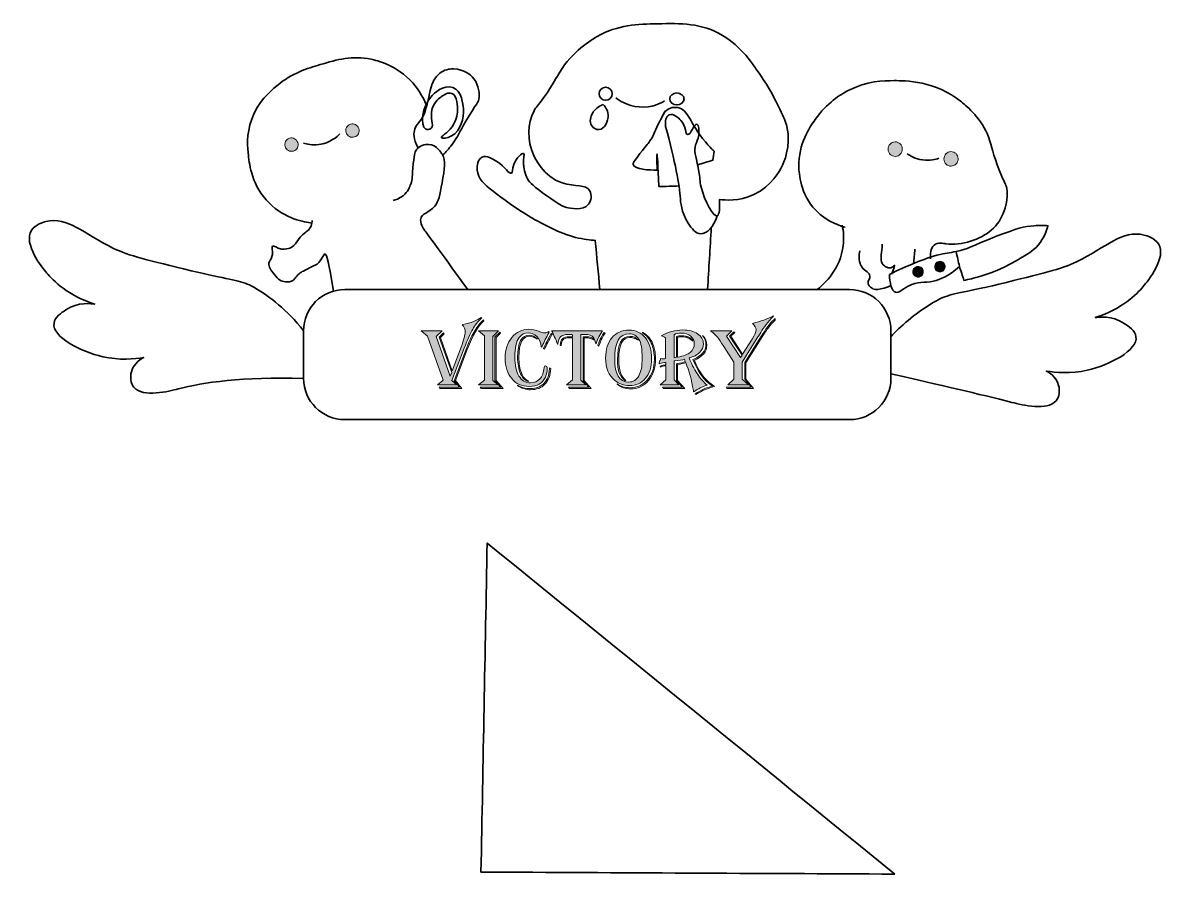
# Model space of a CAD drawing. Header units: centimetres. Extents: x 0.61 to 9.45, y -8.63 to -2.05.
import ezdxf

# ---------------------------------------------------------------- set-up
doc = ezdxf.new("R2010")
doc.units = ezdxf.units.CM
doc.header["$MEASUREMENT"] = 0
doc.layers.add('Layer 1', color=7, linetype='Continuous', lineweight=0)
doc.layers.add('Layer 2', color=7, linetype='Continuous', lineweight=0)

# ---------------------------------------------------------------- blocks, each defined once
blk = doc.blocks.new('Block_0')
at = {"layer": 'Layer 1', "transparency": 33554687}
h = blk.add_hatch(color=7, dxfattribs=at)
h.dxf.hatch_style = 2
edge = h.paths.add_edge_path()
edge.add_spline(control_points=[(4.1661, -4.3453), (4.1661, -4.3453), (4.1691, -4.3528), (4.1691, -4.3528), (4.1275, -4.3852), (4.0847, -4.4592), (4.0405, -4.5747), (4.0405, -4.5747), (3.9486, -4.8144), (3.9486, -4.8144), (3.9486, -4.8144), (3.9994, -4.8738), (3.9994, -4.8738), (3.9994, -4.8738), (3.8311, -4.8738), (3.8311, -4.8738), (3.8311, -4.8738), (3.8239, -4.865), (3.8239, -4.865), (3.8239, -4.865), (3.9802, -4.865), (3.9802, -4.865), (3.9802, -4.865), (3.9391, -4.8167), (3.9391, -4.8167), (3.9391, -4.8167), (4.0327, -4.5724), (4.0327, -4.5724), (4.0327, -4.5724), (4.0503, -4.526), (4.0503, -4.526), (4.066, -4.486), (4.0845, -4.4494), (4.1058, -4.4163), (4.1271, -4.3831), (4.1472, -4.3594), (4.1661, -4.3453)], knot_values=[0, 0, 0, 0, 1, 1, 1, 2, 2, 2, 3, 3, 3, 4, 4, 4, 5, 5, 5, 6, 6, 6, 7, 7, 7, 8, 8, 8, 9, 9, 9, 10, 10, 10, 11, 11, 11, 12, 12, 12, 12], degree=3, periodic=0)
edge = h.paths.add_edge_path()
edge.add_spline(control_points=[(4.1485, -4.3254), (4.1485, -4.3254), (4.1521, -4.329), (4.1521, -4.329), (4.1236, -4.3564), (4.1004, -4.3858), (4.0823, -4.4171), (4.0643, -4.4484), (4.0426, -4.4973), (4.0174, -4.5639), (4.0174, -4.5639), (3.9221, -4.8131), (3.9221, -4.8131), (3.9221, -4.8131), (3.9609, -4.8471), (3.9609, -4.8471), (3.9609, -4.8471), (3.8106, -4.8471), (3.8106, -4.8471), (3.8106, -4.8471), (3.8536, -4.8115), (3.8536, -4.8115), (3.8536, -4.8115), (3.7342, -4.4716), (3.7342, -4.4716), (3.7342, -4.4716), (3.684, -4.4285), (3.684, -4.4285), (3.684, -4.4285), (3.8458, -4.4285), (3.8458, -4.4285), (3.8458, -4.4285), (3.7998, -4.4745), (3.7998, -4.4745), (3.7998, -4.4745), (3.9074, -4.7808), (3.9074, -4.7808), (3.9074, -4.7808), (3.9202, -4.7505), (3.9202, -4.7505), (3.9202, -4.7505), (3.8239, -4.4791), (3.8239, -4.4791), (3.8239, -4.4791), (3.8572, -4.4461), (3.8572, -4.4461), (3.8572, -4.4461), (3.8631, -4.4523), (3.8631, -4.4523), (3.8631, -4.4523), (3.834, -4.481), (3.834, -4.481), (3.834, -4.481), (3.9244, -4.7391), (3.9244, -4.7391), (3.9244, -4.7391), (3.9936, -4.5544), (3.9936, -4.5544), (4.0142, -4.4996), (4.0246, -4.4612), (4.0246, -4.4393), (4.0246, -4.4171), (4.0164, -4.3981), (4.0001, -4.3822), (4.0001, -4.3822), (4.0063, -4.3809), (4.0063, -4.3809), (4.0696, -4.3687), (4.117, -4.3502), (4.1485, -4.3254)], knot_values=[0, 0, 0, 0, 1, 1, 1, 2, 2, 2, 3, 3, 3, 4, 4, 4, 5, 5, 5, 6, 6, 6, 7, 7, 7, 8, 8, 8, 9, 9, 9, 10, 10, 10, 11, 11, 11, 12, 12, 12, 13, 13, 13, 14, 14, 14, 15, 15, 15, 16, 16, 16, 17, 17, 17, 18, 18, 18, 19, 19, 19, 20, 20, 20, 21, 21, 21, 22, 22, 22, 23, 23, 23, 23], degree=3, periodic=0)
h = blk.add_hatch(color=7, dxfattribs=at)
h.dxf.hatch_style = 2
edge = h.paths.add_edge_path()
edge.add_spline(control_points=[(6.4187, -4.3332), (6.4187, -4.3332), (6.4187, -4.3466), (6.4187, -4.3466), (6.4187, -4.3466), (6.4155, -4.3499), (6.4155, -4.3499), (6.3972, -4.3673), (6.3815, -4.3847), (6.3683, -4.4021), (6.3552, -4.4195), (6.3357, -4.4487), (6.3098, -4.4898), (6.3098, -4.4898), (6.1917, -4.6758), (6.1917, -4.6758), (6.1917, -4.6758), (6.1917, -4.8037), (6.1917, -4.8037), (6.1917, -4.8037), (6.2498, -4.8738), (6.2498, -4.8738), (6.2498, -4.8738), (6.0455, -4.8738), (6.0455, -4.8738), (6.0455, -4.8738), (6.0416, -4.865), (6.0416, -4.865), (6.0416, -4.865), (6.2325, -4.865), (6.2325, -4.865), (6.2325, -4.865), (6.1829, -4.8037), (6.1829, -4.8037), (6.1829, -4.8037), (6.1829, -4.6735), (6.1829, -4.6735), (6.1829, -4.6735), (6.3033, -4.4836), (6.3033, -4.4836), (6.3033, -4.4836), (6.3222, -4.4536), (6.3222, -4.4536), (6.3559, -4.3999), (6.3881, -4.3598), (6.4187, -4.3332)], knot_values=[0, 0, 0, 0, 1, 1, 1, 2, 2, 2, 3, 3, 3, 4, 4, 4, 5, 5, 5, 6, 6, 6, 7, 7, 7, 8, 8, 8, 9, 9, 9, 10, 10, 10, 11, 11, 11, 12, 12, 12, 13, 13, 13, 14, 14, 14, 15, 15, 15, 15], degree=3, periodic=0)
edge = h.paths.add_edge_path()
edge.add_spline(control_points=[(6.4041, -4.3137), (6.4041, -4.3137), (6.406, -4.3163), (6.406, -4.3163), (6.406, -4.3163), (6.4028, -4.3199), (6.4028, -4.3199), (6.3638, -4.3603), (6.3317, -4.4014), (6.3065, -4.4432), (6.2967, -4.4591), (6.2898, -4.4704), (6.2856, -4.4771), (6.2856, -4.4771), (6.1643, -4.6712), (6.1643, -4.6712), (6.1643, -4.6712), (6.1643, -4.8037), (6.1643, -4.8037), (6.1643, -4.8037), (6.2116, -4.8471), (6.2116, -4.8471), (6.2116, -4.8471), (6.0527, -4.8471), (6.0527, -4.8471), (6.0527, -4.8471), (6.0997, -4.8037), (6.0997, -4.8037), (6.0997, -4.8037), (6.0997, -4.6712), (6.0997, -4.6712), (6.0997, -4.6712), (6.0214, -4.5508), (6.0214, -4.5508), (6.0214, -4.5508), (6.0044, -4.5238), (6.0044, -4.5238), (5.989, -4.4996), (5.9763, -4.482), (5.9664, -4.4709), (5.9565, -4.4598), (5.9419, -4.4467), (5.9225, -4.4314), (5.9225, -4.4314), (5.919, -4.4285), (5.919, -4.4285), (5.919, -4.4285), (6.0837, -4.4285), (6.0837, -4.4285), (6.0837, -4.4285), (6.0432, -4.4706), (6.0432, -4.4706), (6.0432, -4.4706), (6.1519, -4.6344), (6.1519, -4.6344), (6.1519, -4.6344), (6.1623, -4.6177), (6.1623, -4.6177), (6.1623, -4.6177), (6.0654, -4.4706), (6.0654, -4.4706), (6.0654, -4.4706), (6.0997, -4.438), (6.0997, -4.438), (6.0997, -4.438), (6.1065, -4.4432), (6.1065, -4.4432), (6.1065, -4.4432), (6.0768, -4.4706), (6.0768, -4.4706), (6.0768, -4.4706), (6.1672, -4.6099), (6.1672, -4.6099), (6.1672, -4.6099), (6.2403, -4.4947), (6.2403, -4.4947), (6.2614, -4.4612), (6.2719, -4.4362), (6.2719, -4.4197), (6.2719, -4.4058), (6.2627, -4.3899), (6.2442, -4.3721), (6.3075, -4.3568), (6.3595, -4.338), (6.4001, -4.3156), (6.4001, -4.3156), (6.4041, -4.3137), (6.4041, -4.3137)], knot_values=[0, 0, 0, 0, 1, 1, 1, 2, 2, 2, 3, 3, 3, 4, 4, 4, 5, 5, 5, 6, 6, 6, 7, 7, 7, 8, 8, 8, 9, 9, 9, 10, 10, 10, 11, 11, 11, 12, 12, 12, 13, 13, 13, 14, 14, 14, 15, 15, 15, 16, 16, 16, 17, 17, 17, 18, 18, 18, 19, 19, 19, 20, 20, 20, 21, 21, 21, 22, 22, 22, 23, 23, 23, 24, 24, 24, 25, 25, 25, 26, 26, 26, 27, 27, 27, 28, 28, 28, 29, 29, 29, 29], degree=3, periodic=0)
h = blk.add_hatch(color=7, dxfattribs=at)
h.dxf.hatch_style = 2
edge = h.paths.add_edge_path()
edge.add_spline(control_points=[(4.6979, -4.4543), (4.6979, -4.4543), (4.6943, -4.4605), (4.6943, -4.4605), (4.6706, -4.5009), (4.6517, -4.5378), (4.6376, -4.5711), (4.6376, -4.5711), (4.6287, -4.5668), (4.6287, -4.5668), (4.6287, -4.5668), (4.6323, -4.5587), (4.6323, -4.5587), (4.6432, -4.5358), (4.6528, -4.5169), (4.661, -4.5019), (4.661, -4.5019), (4.6871, -4.4556), (4.6871, -4.4556), (4.6871, -4.4556), (4.6904, -4.4497), (4.6904, -4.4497), (4.6904, -4.4497), (4.6979, -4.4543), (4.6979, -4.4543)], knot_values=[0, 0, 0, 0, 1, 1, 1, 2, 2, 2, 3, 3, 3, 4, 4, 4, 5, 5, 5, 6, 6, 6, 7, 7, 7, 8, 8, 8, 8], degree=3, periodic=0)
edge = h.paths.add_edge_path()
edge.add_spline(control_points=[(4.5795, -4.4951), (4.5597, -4.4792), (4.541, -4.4712), (4.5234, -4.4712), (4.467, -4.4712), (4.4389, -4.525), (4.4389, -4.6324), (4.4389, -4.6813), (4.4454, -4.7221), (4.4585, -4.7546), (4.4715, -4.7871), (4.4899, -4.8081), (4.5136, -4.8177), (4.5136, -4.8177), (4.5136, -4.821), (4.5136, -4.821), (4.4879, -4.8157), (4.4674, -4.796), (4.4521, -4.7617), (4.4368, -4.7275), (4.4291, -4.6842), (4.4291, -4.6317), (4.4291, -4.5193), (4.46, -4.4631), (4.5217, -4.4631), (4.5426, -4.4631), (4.5619, -4.4723), (4.5795, -4.4908), (4.5795, -4.4908), (4.5795, -4.4951), (4.5795, -4.4951)], knot_values=[0, 0, 0, 0, 1, 1, 1, 2, 2, 2, 3, 3, 3, 4, 4, 4, 5, 5, 5, 6, 6, 6, 7, 7, 7, 8, 8, 8, 9, 9, 9, 10, 10, 10, 10], degree=3, periodic=0)
edge = h.paths.add_edge_path()
edge.add_spline(control_points=[(4.6858, -4.7192), (4.6824, -4.7731), (4.6673, -4.8142), (4.6406, -4.8423), (4.614, -4.8705), (4.5768, -4.8846), (4.5289, -4.8846), (4.4926, -4.8846), (4.4588, -4.8734), (4.4275, -4.851), (4.4275, -4.851), (4.4275, -4.8484), (4.4275, -4.8484), (4.4553, -4.8666), (4.4889, -4.8758), (4.5283, -4.8758), (4.5713, -4.8758), (4.6064, -4.862), (4.6336, -4.8343), (4.6469, -4.8208), (4.6567, -4.8057), (4.663, -4.789), (4.6693, -4.7722), (4.6735, -4.7501), (4.6757, -4.7224), (4.6757, -4.7224), (4.6764, -4.7149), (4.6764, -4.7149), (4.6764, -4.7149), (4.6858, -4.7192), (4.6858, -4.7192)], knot_values=[0, 0, 0, 0, 1, 1, 1, 2, 2, 2, 3, 3, 3, 4, 4, 4, 5, 5, 5, 6, 6, 6, 7, 7, 7, 8, 8, 8, 9, 9, 9, 10, 10, 10, 10], degree=3, periodic=0)
edge = h.paths.add_edge_path()
edge.add_spline(control_points=[(4.6741, -4.4386), (4.6741, -4.4386), (4.6705, -4.4448), (4.6705, -4.4448), (4.6509, -4.479), (4.634, -4.5131), (4.6196, -4.5472), (4.6196, -4.5472), (4.6167, -4.5548), (4.6167, -4.5548), (4.6167, -4.5548), (4.6124, -4.5525), (4.6124, -4.5525), (4.6074, -4.5194), (4.5958, -4.4932), (4.5775, -4.4738), (4.5593, -4.4545), (4.5372, -4.4448), (4.5113, -4.4448), (4.4837, -4.4448), (4.4606, -4.4569), (4.4421, -4.481), (4.4189, -4.511), (4.4072, -4.5619), (4.4072, -4.6337), (4.4072, -4.6955), (4.4179, -4.7439), (4.4394, -4.7789), (4.4608, -4.8139), (4.4905, -4.8314), (4.5286, -4.8314), (4.559, -4.8314), (4.5833, -4.8212), (4.6015, -4.8009), (4.6197, -4.7806), (4.6305, -4.7515), (4.634, -4.7136), (4.6348, -4.7045), (4.6385, -4.6999), (4.6451, -4.6999), (4.6535, -4.6999), (4.6578, -4.707), (4.6578, -4.7211), (4.6578, -4.7422), (4.653, -4.7641), (4.6434, -4.7867), (4.6232, -4.8345), (4.5814, -4.8585), (4.5182, -4.8585), (4.4616, -4.8585), (4.4167, -4.8386), (4.3834, -4.7989), (4.3501, -4.7592), (4.3335, -4.7056), (4.3335, -4.6379), (4.3335, -4.5755), (4.3508, -4.5232), (4.3854, -4.481), (4.42, -4.4388), (4.4629, -4.4177), (4.5142, -4.4177), (4.5386, -4.4177), (4.5663, -4.4237), (4.5974, -4.4357), (4.6137, -4.442), (4.6272, -4.4451), (4.6379, -4.4451), (4.6494, -4.4451), (4.6597, -4.442), (4.6689, -4.4357), (4.6689, -4.4357), (4.6741, -4.4386), (4.6741, -4.4386)], knot_values=[0, 0, 0, 0, 1, 1, 1, 2, 2, 2, 3, 3, 3, 4, 4, 4, 5, 5, 5, 6, 6, 6, 7, 7, 7, 8, 8, 8, 9, 9, 9, 10, 10, 10, 11, 11, 11, 12, 12, 12, 13, 13, 13, 14, 14, 14, 15, 15, 15, 16, 16, 16, 17, 17, 17, 18, 18, 18, 19, 19, 19, 20, 20, 20, 21, 21, 21, 22, 22, 22, 23, 23, 23, 24, 24, 24, 24], degree=3, periodic=0)
h = blk.add_hatch(color=7, dxfattribs=at)
h.dxf.hatch_style = 2
edge = h.paths.add_edge_path()
edge.add_spline(control_points=[(4.2963, -4.4471), (4.2963, -4.4471), (4.263, -4.48), (4.263, -4.48), (4.263, -4.48), (4.263, -4.8125), (4.263, -4.8125), (4.263, -4.8125), (4.3178, -4.8738), (4.3178, -4.8738), (4.3178, -4.8738), (4.1482, -4.8738), (4.1482, -4.8738), (4.1482, -4.8738), (4.14, -4.865), (4.14, -4.865), (4.14, -4.865), (4.2986, -4.865), (4.2986, -4.865), (4.2986, -4.865), (4.2539, -4.8157), (4.2539, -4.8157), (4.2539, -4.8157), (4.2539, -4.4771), (4.2539, -4.4771), (4.2539, -4.4771), (4.2908, -4.4406), (4.2908, -4.4406), (4.2908, -4.4406), (4.2963, -4.4471), (4.2963, -4.4471)], knot_values=[0, 0, 0, 0, 1, 1, 1, 2, 2, 2, 3, 3, 3, 4, 4, 4, 5, 5, 5, 6, 6, 6, 7, 7, 7, 8, 8, 8, 9, 9, 9, 10, 10, 10, 10], degree=3, periodic=0)
edge = h.paths.add_edge_path()
edge.add_spline(control_points=[(4.127, -4.4285), (4.127, -4.4285), (4.2816, -4.4285), (4.2816, -4.4285), (4.2816, -4.4285), (4.2379, -4.4729), (4.2379, -4.4729), (4.2379, -4.4729), (4.2379, -4.8125), (4.2379, -4.8125), (4.2379, -4.8125), (4.279, -4.8471), (4.279, -4.8471), (4.279, -4.8471), (4.127, -4.8471), (4.127, -4.8471), (4.127, -4.8471), (4.1723, -4.8095), (4.1723, -4.8095), (4.1723, -4.8095), (4.1723, -4.4693), (4.1723, -4.4693), (4.1723, -4.4693), (4.127, -4.4285), (4.127, -4.4285)], knot_values=[0, 0, 0, 0, 1, 1, 1, 2, 2, 2, 3, 3, 3, 4, 4, 4, 5, 5, 5, 6, 6, 6, 7, 7, 7, 8, 8, 8, 8], degree=3, periodic=0)
h = blk.add_hatch(color=7, dxfattribs=at)
h.dxf.hatch_style = 2
edge = h.paths.add_edge_path()
edge.add_spline(control_points=[(5.1044, -4.4491), (5.0894, -4.4682), (5.0736, -4.4999), (5.0571, -4.5443), (5.0571, -4.5443), (5.0558, -4.5476), (5.0558, -4.5476), (5.0558, -4.5476), (5.0486, -4.5414), (5.0486, -4.5414), (5.0486, -4.5414), (5.0496, -4.5384), (5.0496, -4.5384), (5.0657, -4.4934), (5.0812, -4.4621), (5.0962, -4.4445), (5.0962, -4.4445), (5.0979, -4.4425), (5.0979, -4.4425), (5.0979, -4.4425), (5.1044, -4.4491), (5.1044, -4.4491)], knot_values=[0, 0, 0, 0, 1, 1, 1, 2, 2, 2, 3, 3, 3, 4, 4, 4, 5, 5, 5, 6, 6, 6, 7, 7, 7, 7], degree=3, periodic=0)
edge = h.paths.add_edge_path()
edge.add_spline(control_points=[(5.0173, -4.4999), (5.0005, -4.4891), (4.981, -4.4836), (4.9586, -4.4836), (4.9536, -4.4836), (4.9483, -4.484), (4.9429, -4.4846), (4.9429, -4.4846), (4.9442, -4.8125), (4.9442, -4.8125), (4.9442, -4.8125), (4.9961, -4.8738), (4.9961, -4.8738), (4.9961, -4.8738), (4.8294, -4.8738), (4.8294, -4.8738), (4.8294, -4.8738), (4.8219, -4.865), (4.8219, -4.865), (4.8219, -4.865), (4.9781, -4.865), (4.9781, -4.865), (4.9781, -4.865), (4.9344, -4.8151), (4.9344, -4.8151), (4.9344, -4.8151), (4.9344, -4.4752), (4.9344, -4.4752), (4.9344, -4.4752), (4.952, -4.4748), (4.952, -4.4748), (4.9731, -4.4748), (4.9881, -4.4765), (4.9969, -4.4799), (5.0057, -4.4833), (5.0125, -4.4899), (5.0173, -4.4999)], knot_values=[0, 0, 0, 0, 1, 1, 1, 2, 2, 2, 3, 3, 3, 4, 4, 4, 5, 5, 5, 6, 6, 6, 7, 7, 7, 8, 8, 8, 9, 9, 9, 10, 10, 10, 11, 11, 11, 12, 12, 12, 12], degree=3, periodic=0)
edge = h.paths.add_edge_path()
edge.add_spline(control_points=[(5.0838, -4.4285), (5.0819, -4.4322), (5.0806, -4.4347), (5.0799, -4.436), (5.0799, -4.436), (5.0577, -4.4752), (5.0577, -4.4752), (5.0501, -4.4891), (5.0431, -4.5065), (5.0365, -4.5273), (5.0365, -4.5273), (5.0359, -4.529), (5.0359, -4.529), (5.0359, -4.529), (5.0326, -4.5267), (5.0326, -4.5267), (5.0326, -4.5267), (5.0316, -4.5225), (5.0316, -4.5225), (5.0253, -4.4977), (5.0164, -4.4805), (5.0047, -4.4709), (4.9931, -4.4613), (4.9753, -4.4566), (4.9514, -4.4566), (4.9416, -4.4566), (4.9318, -4.457), (4.922, -4.4579), (4.922, -4.4579), (4.9181, -4.4579), (4.9181, -4.4579), (4.9181, -4.4579), (4.9181, -4.8115), (4.9181, -4.8115), (4.9181, -4.8115), (4.9566, -4.8471), (4.9566, -4.8471), (4.9566, -4.8471), (4.8075, -4.8471), (4.8075, -4.8471), (4.8075, -4.8471), (4.8532, -4.8089), (4.8532, -4.8089), (4.8532, -4.8089), (4.8532, -4.4843), (4.8532, -4.4843), (4.8532, -4.4843), (4.83, -4.484), (4.83, -4.484), (4.8076, -4.484), (4.7917, -4.4884), (4.7822, -4.4972), (4.7728, -4.506), (4.7672, -4.5215), (4.7654, -4.5437), (4.7654, -4.5437), (4.757, -4.5437), (4.757, -4.5437), (4.7593, -4.5182), (4.7659, -4.5005), (4.7767, -4.4905), (4.7875, -4.4805), (4.8052, -4.4755), (4.83, -4.4755), (4.83, -4.4755), (4.8496, -4.4758), (4.8496, -4.4758), (4.8496, -4.4758), (4.8532, -4.4758), (4.8532, -4.4758), (4.8532, -4.4758), (4.8532, -4.4598), (4.8532, -4.4598), (4.8421, -4.4585), (4.8315, -4.4579), (4.8215, -4.4579), (4.7935, -4.4579), (4.7733, -4.4636), (4.7609, -4.475), (4.7485, -4.4864), (4.7416, -4.5057), (4.7403, -4.5329), (4.7403, -4.5329), (4.7364, -4.5329), (4.7364, -4.5329), (4.727, -4.5027), (4.7126, -4.469), (4.693, -4.4318), (4.693, -4.4318), (4.6911, -4.4285), (4.6911, -4.4285), (4.6911, -4.4285), (5.0838, -4.4285), (5.0838, -4.4285)], knot_values=[0, 0, 0, 0, 1, 1, 1, 2, 2, 2, 3, 3, 3, 4, 4, 4, 5, 5, 5, 6, 6, 6, 7, 7, 7, 8, 8, 8, 9, 9, 9, 10, 10, 10, 11, 11, 11, 12, 12, 12, 13, 13, 13, 14, 14, 14, 15, 15, 15, 16, 16, 16, 17, 17, 17, 18, 18, 18, 19, 19, 19, 20, 20, 20, 21, 21, 21, 22, 22, 22, 23, 23, 23, 24, 24, 24, 25, 25, 25, 26, 26, 26, 27, 27, 27, 28, 28, 28, 29, 29, 29, 30, 30, 30, 31, 31, 31, 31], degree=3, periodic=0)
h = blk.add_hatch(color=7, dxfattribs=at)
h.dxf.hatch_style = 2
edge = h.paths.add_edge_path()
edge.add_spline(control_points=[(5.3595, -4.5013), (5.3595, -4.5013), (5.3539, -4.498), (5.3539, -4.498), (5.333, -4.4865), (5.3139, -4.4807), (5.2965, -4.4807), (5.2394, -4.4807), (5.2108, -4.5369), (5.2108, -4.6494), (5.2108, -4.7316), (5.2285, -4.786), (5.2639, -4.8128), (5.2639, -4.8128), (5.261, -4.8161), (5.261, -4.8161), (5.2393, -4.8006), (5.2238, -4.7803), (5.2145, -4.7552), (5.2052, -4.7301), (5.2006, -4.6961), (5.2006, -4.6533), (5.2006, -4.5326), (5.2324, -4.4722), (5.2959, -4.4722), (5.3248, -4.4722), (5.346, -4.4819), (5.3595, -4.5013)], knot_values=[0, 0, 0, 0, 1, 1, 1, 2, 2, 2, 3, 3, 3, 4, 4, 4, 5, 5, 5, 6, 6, 6, 7, 7, 7, 8, 8, 8, 9, 9, 9, 9], degree=3, periodic=0)
edge = h.paths.add_edge_path()
edge.add_spline(control_points=[(5.3937, -4.4409), (5.4248, -4.4559), (5.4494, -4.4816), (5.4675, -4.5179), (5.4855, -4.5542), (5.4945, -4.5962), (5.4945, -4.6438), (5.4945, -4.7138), (5.4768, -4.7704), (5.4412, -4.8135), (5.4057, -4.8565), (5.3589, -4.878), (5.3011, -4.878), (5.2641, -4.878), (5.2296, -4.8655), (5.1974, -4.8405), (5.1974, -4.8405), (5.1974, -4.8389), (5.1974, -4.8389), (5.2244, -4.8587), (5.2582, -4.8686), (5.2988, -4.8686), (5.3534, -4.8686), (5.3982, -4.848), (5.4332, -4.8069), (5.4682, -4.7658), (5.4857, -4.7133), (5.4857, -4.6494), (5.4857, -4.6017), (5.4778, -4.5601), (5.4618, -4.5244), (5.4458, -4.4887), (5.4231, -4.4621), (5.3937, -4.4445), (5.3937, -4.4445), (5.3937, -4.4409), (5.3937, -4.4409)], knot_values=[0, 0, 0, 0, 1, 1, 1, 2, 2, 2, 3, 3, 3, 4, 4, 4, 5, 5, 5, 6, 6, 6, 7, 7, 7, 8, 8, 8, 9, 9, 9, 10, 10, 10, 11, 11, 11, 12, 12, 12, 12], degree=3, periodic=0)
edge = h.paths.add_edge_path()
edge.add_spline(control_points=[(5.2897, -4.4523), (5.2162, -4.4523), (5.1794, -4.5169), (5.1794, -4.6461), (5.1794, -4.7655), (5.2157, -4.8252), (5.288, -4.8252), (5.3217, -4.8252), (5.3474, -4.8094), (5.365, -4.7777), (5.3826, -4.7461), (5.3914, -4.6998), (5.3914, -4.6389), (5.3914, -4.57), (5.383, -4.5219), (5.366, -4.4947), (5.3482, -4.4665), (5.3227, -4.4523), (5.2897, -4.4523)], knot_values=[0, 0, 0, 0, 1, 1, 1, 2, 2, 2, 3, 3, 3, 4, 4, 4, 5, 5, 5, 6, 6, 6, 6], degree=3, periodic=0)
edge = h.paths.add_edge_path()
edge.add_spline(control_points=[(5.2897, -4.4243), (5.3425, -4.4243), (5.3848, -4.4443), (5.4165, -4.4843), (5.4481, -4.5243), (5.4639, -4.5778), (5.4639, -4.6448), (5.4639, -4.7081), (5.4483, -4.7585), (5.4171, -4.7962), (5.3859, -4.8338), (5.3439, -4.8526), (5.2913, -4.8526), (5.2498, -4.8526), (5.2128, -4.8393), (5.1804, -4.8128), (5.1328, -4.7737), (5.109, -4.7157), (5.109, -4.6389), (5.109, -4.5732), (5.1253, -4.521), (5.1579, -4.4823), (5.1905, -4.4436), (5.2345, -4.4243), (5.2897, -4.4243)], knot_values=[0, 0, 0, 0, 1, 1, 1, 2, 2, 2, 3, 3, 3, 4, 4, 4, 5, 5, 5, 6, 6, 6, 7, 7, 7, 8, 8, 8, 8], degree=3, periodic=0)
h = blk.add_hatch(color=7, dxfattribs=at)
h.dxf.hatch_style = 2
edge = h.paths.add_edge_path()
edge.add_spline(control_points=[(5.795, -4.6549), (5.8087, -4.6997), (5.8329, -4.7435), (5.8677, -4.7864), (5.8895, -4.8131), (5.917, -4.8372), (5.9503, -4.8585), (5.9005, -4.8717), (5.8537, -4.892), (5.81, -4.9192), (5.81, -4.9192), (5.8071, -4.9211), (5.8071, -4.9211), (5.8071, -4.9211), (5.8005, -4.9159), (5.8005, -4.9159), (5.8421, -4.8887), (5.8863, -4.8687), (5.9333, -4.8559), (5.8707, -4.8141), (5.8214, -4.7473), (5.7855, -4.6556), (5.7855, -4.6556), (5.7836, -4.65), (5.7836, -4.65), (5.8501, -4.6248), (5.8834, -4.5863), (5.8834, -4.5345), (5.8834, -4.5132), (5.8748, -4.4899), (5.8576, -4.4647), (5.8796, -4.4847), (5.8906, -4.5102), (5.8906, -4.5411), (5.8906, -4.5911), (5.8587, -4.629), (5.795, -4.6549)], knot_values=[0, 0, 0, 0, 1, 1, 1, 2, 2, 2, 3, 3, 3, 4, 4, 4, 5, 5, 5, 6, 6, 6, 7, 7, 7, 8, 8, 8, 9, 9, 9, 10, 10, 10, 11, 11, 11, 12, 12, 12, 12], degree=3, periodic=0)
edge = h.paths.add_edge_path()
edge.add_spline(control_points=[(5.6374, -4.4592), (5.6374, -4.4592), (5.6374, -4.635), (5.6374, -4.635), (5.6437, -4.635), (5.6497, -4.6345), (5.6554, -4.6334), (5.6554, -4.6334), (5.6554, -4.4729), (5.6554, -4.4729), (5.6673, -4.4696), (5.6817, -4.468), (5.6984, -4.468), (5.7408, -4.468), (5.7696, -4.4819), (5.7849, -4.5097), (5.7688, -4.4967), (5.7546, -4.4877), (5.7425, -4.4828), (5.7303, -4.4779), (5.7157, -4.4755), (5.6987, -4.4755), (5.6855, -4.4755), (5.6738, -4.4768), (5.6638, -4.4794), (5.6638, -4.4794), (5.6638, -4.6334), (5.6638, -4.6334), (5.6638, -4.6334), (5.6674, -4.6327), (5.6674, -4.6327), (5.7103, -4.6249), (5.7421, -4.6125), (5.7629, -4.5957), (5.7836, -4.5788), (5.794, -4.5569), (5.794, -4.53), (5.794, -4.5058), (5.7847, -4.4859), (5.766, -4.4701), (5.7472, -4.4543), (5.7237, -4.4464), (5.6952, -4.4464), (5.6723, -4.4464), (5.6531, -4.4507), (5.6374, -4.4592)], knot_values=[0, 0, 0, 0, 1, 1, 1, 2, 2, 2, 3, 3, 3, 4, 4, 4, 5, 5, 5, 6, 6, 6, 7, 7, 7, 8, 8, 8, 9, 9, 9, 10, 10, 10, 11, 11, 11, 12, 12, 12, 13, 13, 13, 14, 14, 14, 15, 15, 15, 15], degree=3, periodic=0)
edge = h.paths.add_edge_path()
edge.add_spline(control_points=[(5.5389, -4.4676), (5.5904, -4.4379), (5.6459, -4.423), (5.7053, -4.423), (5.7514, -4.423), (5.7894, -4.433), (5.8193, -4.453), (5.8492, -4.473), (5.8641, -4.4984), (5.8641, -4.5293), (5.8641, -4.5545), (5.8544, -4.5769), (5.8348, -4.5963), (5.8152, -4.6158), (5.7885, -4.6299), (5.7545, -4.6386), (5.7695, -4.6799), (5.7899, -4.7202), (5.8157, -4.7593), (5.8415, -4.7984), (5.8673, -4.8285), (5.8932, -4.8493), (5.8932, -4.8493), (5.8883, -4.851), (5.8883, -4.851), (5.8559, -4.8621), (5.8241, -4.8777), (5.793, -4.8979), (5.793, -4.8979), (5.7881, -4.9012), (5.7881, -4.9012), (5.7881, -4.9012), (5.7865, -4.8908), (5.7865, -4.8908), (5.7726, -4.8066), (5.7531, -4.7353), (5.7281, -4.6768), (5.7281, -4.6768), (5.7268, -4.6735), (5.7268, -4.6735), (5.7118, -4.6805), (5.6917, -4.686), (5.6665, -4.6901), (5.6665, -4.6901), (5.6638, -4.6905), (5.6638, -4.6905), (5.6638, -4.6905), (5.6638, -4.8125), (5.6638, -4.8125), (5.6638, -4.8125), (5.7213, -4.8738), (5.7213, -4.8738), (5.7213, -4.8738), (5.5526, -4.8738), (5.5526, -4.8738), (5.5526, -4.8738), (5.5474, -4.865), (5.5474, -4.865), (5.5474, -4.865), (5.7027, -4.865), (5.7027, -4.865), (5.7027, -4.865), (5.6554, -4.8148), (5.6554, -4.8148), (5.6554, -4.8148), (5.6554, -4.6833), (5.6554, -4.6833), (5.6554, -4.6833), (5.6622, -4.6823), (5.6622, -4.6823), (5.687, -4.6797), (5.7078, -4.6748), (5.7245, -4.6676), (5.7232, -4.665), (5.7225, -4.6634), (5.7222, -4.6627), (5.7222, -4.6627), (5.719, -4.6533), (5.719, -4.6533), (5.7188, -4.6526), (5.7182, -4.6513), (5.7173, -4.6494), (5.7039, -4.6533), (5.6784, -4.6575), (5.641, -4.6621), (5.641, -4.6621), (5.6374, -4.6627), (5.6374, -4.6627), (5.6374, -4.6627), (5.6374, -4.8082), (5.6374, -4.8082), (5.6374, -4.8082), (5.6746, -4.8471), (5.6746, -4.8471), (5.6746, -4.8471), (5.5304, -4.8471), (5.5304, -4.8471), (5.5304, -4.8471), (5.5728, -4.8082), (5.5728, -4.8082), (5.5728, -4.8082), (5.5728, -4.6986), (5.5728, -4.6986), (5.5728, -4.6986), (5.5702, -4.6989), (5.5702, -4.6989), (5.5576, -4.7018), (5.5462, -4.7049), (5.536, -4.7084), (5.536, -4.7084), (5.5334, -4.7094), (5.5334, -4.7094), (5.5334, -4.7094), (5.5304, -4.7029), (5.5304, -4.7029), (5.54, -4.6992), (5.5475, -4.6967), (5.5529, -4.6954), (5.5529, -4.6954), (5.5702, -4.6911), (5.5702, -4.6911), (5.5702, -4.6911), (5.5728, -4.6905), (5.5728, -4.6905), (5.5728, -4.6905), (5.5728, -4.6735), (5.5728, -4.6735), (5.56, -4.6735), (5.544, -4.6763), (5.5249, -4.682), (5.5249, -4.682), (5.5213, -4.6833), (5.5213, -4.6833), (5.5217, -4.6802), (5.5239, -4.6732), (5.5278, -4.6621), (5.5282, -4.6612), (5.5298, -4.6563), (5.5324, -4.6474), (5.5326, -4.6467), (5.5329, -4.6458), (5.5334, -4.6445), (5.5431, -4.6451), (5.5507, -4.6454), (5.5562, -4.6454), (5.5621, -4.6454), (5.5675, -4.6451), (5.5725, -4.6445), (5.5725, -4.6445), (5.5725, -4.484), (5.5725, -4.484), (5.5625, -4.4779), (5.5522, -4.4728), (5.5415, -4.4686), (5.5415, -4.4686), (5.5389, -4.4676), (5.5389, -4.4676)], knot_values=[0, 0, 0, 0, 1, 1, 1, 2, 2, 2, 3, 3, 3, 4, 4, 4, 5, 5, 5, 6, 6, 6, 7, 7, 7, 8, 8, 8, 9, 9, 9, 10, 10, 10, 11, 11, 11, 12, 12, 12, 13, 13, 13, 14, 14, 14, 15, 15, 15, 16, 16, 16, 17, 17, 17, 18, 18, 18, 19, 19, 19, 20, 20, 20, 21, 21, 21, 22, 22, 22, 23, 23, 23, 24, 24, 24, 25, 25, 25, 26, 26, 26, 27, 27, 27, 28, 28, 28, 29, 29, 29, 30, 30, 30, 31, 31, 31, 32, 32, 32, 33, 33, 33, 34, 34, 34, 35, 35, 35, 36, 36, 36, 37, 37, 37, 38, 38, 38, 39, 39, 39, 40, 40, 40, 41, 41, 41, 42, 42, 42, 43, 43, 43, 44, 44, 44, 45, 45, 45, 46, 46, 46, 47, 47, 47, 48, 48, 48, 49, 49, 49, 50, 50, 50, 51, 51, 51, 52, 52, 52, 52], degree=3, periodic=0)
at = {"layer": 'Layer 1'}
for points, knots in [([(4.1485, -4.3254), (4.1485, -4.3254), (4.1521, -4.329), (4.1521, -4.329), (4.1236, -4.3564), (4.1004, -4.3858), (4.0823, -4.4171), (4.0643, -4.4484), (4.0426, -4.4973), (4.0174, -4.5639), (4.0174, -4.5639), (3.9221, -4.8131), (3.9221, -4.8131), (3.9221, -4.8131), (3.9609, -4.8471), (3.9609, -4.8471), (3.9609, -4.8471), (3.8106, -4.8471), (3.8106, -4.8471), (3.8106, -4.8471), (3.8536, -4.8115), (3.8536, -4.8115), (3.8536, -4.8115), (3.7342, -4.4716), (3.7342, -4.4716), (3.7342, -4.4716), (3.684, -4.4285), (3.684, -4.4285), (3.684, -4.4285), (3.8458, -4.4285), (3.8458, -4.4285), (3.8458, -4.4285), (3.7998, -4.4745), (3.7998, -4.4745), (3.7998, -4.4745), (3.9074, -4.7808), (3.9074, -4.7808), (3.9074, -4.7808), (3.9202, -4.7505), (3.9202, -4.7505), (3.9202, -4.7505), (3.8239, -4.4791), (3.8239, -4.4791), (3.8239, -4.4791), (3.8572, -4.4461), (3.8572, -4.4461), (3.8572, -4.4461), (3.8631, -4.4523), (3.8631, -4.4523), (3.8631, -4.4523), (3.834, -4.481), (3.834, -4.481), (3.834, -4.481), (3.9244, -4.7391), (3.9244, -4.7391), (3.9244, -4.7391), (3.9936, -4.5544), (3.9936, -4.5544), (4.0142, -4.4996), (4.0246, -4.4612), (4.0246, -4.4393), (4.0246, -4.4171), (4.0164, -4.3981), (4.0001, -4.3822), (4.0001, -4.3822), (4.0063, -4.3809), (4.0063, -4.3809), (4.0696, -4.3687), (4.117, -4.3502), (4.1485, -4.3254)], [0, 0, 0, 0, 1, 1, 1, 2, 2, 2, 3, 3, 3, 4, 4, 4, 5, 5, 5, 6, 6, 6, 7, 7, 7, 8, 8, 8, 9, 9, 9, 10, 10, 10, 11, 11, 11, 12, 12, 12, 13, 13, 13, 14, 14, 14, 15, 15, 15, 16, 16, 16, 17, 17, 17, 18, 18, 18, 19, 19, 19, 20, 20, 20, 21, 21, 21, 22, 22, 22, 23, 23, 23, 23]), ([(6.4041, -4.3137), (6.4041, -4.3137), (6.406, -4.3163), (6.406, -4.3163), (6.406, -4.3163), (6.4028, -4.3199), (6.4028, -4.3199), (6.3638, -4.3603), (6.3317, -4.4014), (6.3065, -4.4432), (6.2967, -4.4591), (6.2898, -4.4704), (6.2856, -4.4771), (6.2856, -4.4771), (6.1643, -4.6712), (6.1643, -4.6712), (6.1643, -4.6712), (6.1643, -4.8037), (6.1643, -4.8037), (6.1643, -4.8037), (6.2116, -4.8471), (6.2116, -4.8471), (6.2116, -4.8471), (6.0527, -4.8471), (6.0527, -4.8471), (6.0527, -4.8471), (6.0997, -4.8037), (6.0997, -4.8037), (6.0997, -4.8037), (6.0997, -4.6712), (6.0997, -4.6712), (6.0997, -4.6712), (6.0214, -4.5508), (6.0214, -4.5508), (6.0214, -4.5508), (6.0044, -4.5238), (6.0044, -4.5238), (5.989, -4.4996), (5.9763, -4.482), (5.9664, -4.4709), (5.9565, -4.4598), (5.9419, -4.4467), (5.9225, -4.4314), (5.9225, -4.4314), (5.919, -4.4285), (5.919, -4.4285), (5.919, -4.4285), (6.0837, -4.4285), (6.0837, -4.4285), (6.0837, -4.4285), (6.0432, -4.4706), (6.0432, -4.4706), (6.0432, -4.4706), (6.1519, -4.6344), (6.1519, -4.6344), (6.1519, -4.6344), (6.1623, -4.6177), (6.1623, -4.6177), (6.1623, -4.6177), (6.0654, -4.4706), (6.0654, -4.4706), (6.0654, -4.4706), (6.0997, -4.438), (6.0997, -4.438), (6.0997, -4.438), (6.1065, -4.4432), (6.1065, -4.4432), (6.1065, -4.4432), (6.0768, -4.4706), (6.0768, -4.4706), (6.0768, -4.4706), (6.1672, -4.6099), (6.1672, -4.6099), (6.1672, -4.6099), (6.2403, -4.4947), (6.2403, -4.4947), (6.2614, -4.4612), (6.2719, -4.4362), (6.2719, -4.4197), (6.2719, -4.4058), (6.2627, -4.3899), (6.2442, -4.3721), (6.3075, -4.3568), (6.3595, -4.338), (6.4001, -4.3156), (6.4001, -4.3156), (6.4041, -4.3137), (6.4041, -4.3137)], [0, 0, 0, 0, 1, 1, 1, 2, 2, 2, 3, 3, 3, 4, 4, 4, 5, 5, 5, 6, 6, 6, 7, 7, 7, 8, 8, 8, 9, 9, 9, 10, 10, 10, 11, 11, 11, 12, 12, 12, 13, 13, 13, 14, 14, 14, 15, 15, 15, 16, 16, 16, 17, 17, 17, 18, 18, 18, 19, 19, 19, 20, 20, 20, 21, 21, 21, 22, 22, 22, 23, 23, 23, 24, 24, 24, 25, 25, 25, 26, 26, 26, 27, 27, 27, 28, 28, 28, 29, 29, 29, 29]), ([(4.1661, -4.3453), (4.1661, -4.3453), (4.1691, -4.3528), (4.1691, -4.3528), (4.1275, -4.3852), (4.0847, -4.4592), (4.0405, -4.5747), (4.0405, -4.5747), (3.9486, -4.8144), (3.9486, -4.8144), (3.9486, -4.8144), (3.9994, -4.8738), (3.9994, -4.8738), (3.9994, -4.8738), (3.8311, -4.8738), (3.8311, -4.8738), (3.8311, -4.8738), (3.8239, -4.865), (3.8239, -4.865), (3.8239, -4.865), (3.9802, -4.865), (3.9802, -4.865), (3.9802, -4.865), (3.9391, -4.8167), (3.9391, -4.8167), (3.9391, -4.8167), (4.0327, -4.5724), (4.0327, -4.5724), (4.0327, -4.5724), (4.0503, -4.526), (4.0503, -4.526), (4.066, -4.486), (4.0845, -4.4494), (4.1058, -4.4163), (4.1271, -4.3831), (4.1472, -4.3594), (4.1661, -4.3453)], [0, 0, 0, 0, 1, 1, 1, 2, 2, 2, 3, 3, 3, 4, 4, 4, 5, 5, 5, 6, 6, 6, 7, 7, 7, 8, 8, 8, 9, 9, 9, 10, 10, 10, 11, 11, 11, 12, 12, 12, 12]), ([(4.6741, -4.4386), (4.6741, -4.4386), (4.6705, -4.4448), (4.6705, -4.4448), (4.6509, -4.479), (4.634, -4.5131), (4.6196, -4.5472), (4.6196, -4.5472), (4.6167, -4.5548), (4.6167, -4.5548), (4.6167, -4.5548), (4.6124, -4.5525), (4.6124, -4.5525), (4.6074, -4.5194), (4.5958, -4.4932), (4.5775, -4.4738), (4.5593, -4.4545), (4.5372, -4.4448), (4.5113, -4.4448), (4.4837, -4.4448), (4.4606, -4.4569), (4.4421, -4.481), (4.4189, -4.511), (4.4072, -4.5619), (4.4072, -4.6337), (4.4072, -4.6955), (4.4179, -4.7439), (4.4394, -4.7789), (4.4608, -4.8139), (4.4905, -4.8314), (4.5286, -4.8314), (4.559, -4.8314), (4.5833, -4.8212), (4.6015, -4.8009), (4.6197, -4.7806), (4.6305, -4.7515), (4.634, -4.7136), (4.6348, -4.7045), (4.6385, -4.6999), (4.6451, -4.6999), (4.6535, -4.6999), (4.6578, -4.707), (4.6578, -4.7211), (4.6578, -4.7422), (4.653, -4.7641), (4.6434, -4.7867), (4.6232, -4.8345), (4.5814, -4.8585), (4.5182, -4.8585), (4.4616, -4.8585), (4.4167, -4.8386), (4.3834, -4.7989), (4.3501, -4.7592), (4.3335, -4.7056), (4.3335, -4.6379), (4.3335, -4.5755), (4.3508, -4.5232), (4.3854, -4.481), (4.42, -4.4388), (4.4629, -4.4177), (4.5142, -4.4177), (4.5386, -4.4177), (4.5663, -4.4237), (4.5974, -4.4357), (4.6137, -4.442), (4.6272, -4.4451), (4.6379, -4.4451), (4.6494, -4.4451), (4.6597, -4.442), (4.6689, -4.4357), (4.6689, -4.4357), (4.6741, -4.4386), (4.6741, -4.4386)], [0, 0, 0, 0, 1, 1, 1, 2, 2, 2, 3, 3, 3, 4, 4, 4, 5, 5, 5, 6, 6, 6, 7, 7, 7, 8, 8, 8, 9, 9, 9, 10, 10, 10, 11, 11, 11, 12, 12, 12, 13, 13, 13, 14, 14, 14, 15, 15, 15, 16, 16, 16, 17, 17, 17, 18, 18, 18, 19, 19, 19, 20, 20, 20, 21, 21, 21, 22, 22, 22, 23, 23, 23, 24, 24, 24, 24]), ([(6.4187, -4.3332), (6.4187, -4.3332), (6.4187, -4.3466), (6.4187, -4.3466), (6.4187, -4.3466), (6.4155, -4.3499), (6.4155, -4.3499), (6.3972, -4.3673), (6.3815, -4.3847), (6.3683, -4.4021), (6.3552, -4.4195), (6.3357, -4.4487), (6.3098, -4.4898), (6.3098, -4.4898), (6.1917, -4.6758), (6.1917, -4.6758), (6.1917, -4.6758), (6.1917, -4.8037), (6.1917, -4.8037), (6.1917, -4.8037), (6.2498, -4.8738), (6.2498, -4.8738), (6.2498, -4.8738), (6.0455, -4.8738), (6.0455, -4.8738), (6.0455, -4.8738), (6.0416, -4.865), (6.0416, -4.865), (6.0416, -4.865), (6.2325, -4.865), (6.2325, -4.865), (6.2325, -4.865), (6.1829, -4.8037), (6.1829, -4.8037), (6.1829, -4.8037), (6.1829, -4.6735), (6.1829, -4.6735), (6.1829, -4.6735), (6.3033, -4.4836), (6.3033, -4.4836), (6.3033, -4.4836), (6.3222, -4.4536), (6.3222, -4.4536), (6.3559, -4.3999), (6.3881, -4.3598), (6.4187, -4.3332)], [0, 0, 0, 0, 1, 1, 1, 2, 2, 2, 3, 3, 3, 4, 4, 4, 5, 5, 5, 6, 6, 6, 7, 7, 7, 8, 8, 8, 9, 9, 9, 10, 10, 10, 11, 11, 11, 12, 12, 12, 13, 13, 13, 14, 14, 14, 15, 15, 15, 15]), ([(4.127, -4.4285), (4.127, -4.4285), (4.2816, -4.4285), (4.2816, -4.4285), (4.2816, -4.4285), (4.2379, -4.4729), (4.2379, -4.4729), (4.2379, -4.4729), (4.2379, -4.8125), (4.2379, -4.8125), (4.2379, -4.8125), (4.279, -4.8471), (4.279, -4.8471), (4.279, -4.8471), (4.127, -4.8471), (4.127, -4.8471), (4.127, -4.8471), (4.1723, -4.8095), (4.1723, -4.8095), (4.1723, -4.8095), (4.1723, -4.4693), (4.1723, -4.4693), (4.1723, -4.4693), (4.127, -4.4285), (4.127, -4.4285)], [0, 0, 0, 0, 1, 1, 1, 2, 2, 2, 3, 3, 3, 4, 4, 4, 5, 5, 5, 6, 6, 6, 7, 7, 7, 8, 8, 8, 8]), ([(4.2963, -4.4471), (4.2963, -4.4471), (4.263, -4.48), (4.263, -4.48), (4.263, -4.48), (4.263, -4.8125), (4.263, -4.8125), (4.263, -4.8125), (4.3178, -4.8738), (4.3178, -4.8738), (4.3178, -4.8738), (4.1482, -4.8738), (4.1482, -4.8738), (4.1482, -4.8738), (4.14, -4.865), (4.14, -4.865), (4.14, -4.865), (4.2986, -4.865), (4.2986, -4.865), (4.2986, -4.865), (4.2539, -4.8157), (4.2539, -4.8157), (4.2539, -4.8157), (4.2539, -4.4771), (4.2539, -4.4771), (4.2539, -4.4771), (4.2908, -4.4406), (4.2908, -4.4406), (4.2908, -4.4406), (4.2963, -4.4471), (4.2963, -4.4471)], [0, 0, 0, 0, 1, 1, 1, 2, 2, 2, 3, 3, 3, 4, 4, 4, 5, 5, 5, 6, 6, 6, 7, 7, 7, 8, 8, 8, 9, 9, 9, 10, 10, 10, 10]), ([(4.5795, -4.4951), (4.5597, -4.4792), (4.541, -4.4712), (4.5234, -4.4712), (4.467, -4.4712), (4.4389, -4.525), (4.4389, -4.6324), (4.4389, -4.6813), (4.4454, -4.7221), (4.4585, -4.7546), (4.4715, -4.7871), (4.4899, -4.8081), (4.5136, -4.8177), (4.5136, -4.8177), (4.5136, -4.821), (4.5136, -4.821), (4.4879, -4.8157), (4.4674, -4.796), (4.4521, -4.7617), (4.4368, -4.7275), (4.4291, -4.6842), (4.4291, -4.6317), (4.4291, -4.5193), (4.46, -4.4631), (4.5217, -4.4631), (4.5426, -4.4631), (4.5619, -4.4723), (4.5795, -4.4908), (4.5795, -4.4908), (4.5795, -4.4951), (4.5795, -4.4951)], [0, 0, 0, 0, 1, 1, 1, 2, 2, 2, 3, 3, 3, 4, 4, 4, 5, 5, 5, 6, 6, 6, 7, 7, 7, 8, 8, 8, 9, 9, 9, 10, 10, 10, 10]), ([(4.6979, -4.4543), (4.6979, -4.4543), (4.6943, -4.4605), (4.6943, -4.4605), (4.6706, -4.5009), (4.6517, -4.5378), (4.6376, -4.5711), (4.6376, -4.5711), (4.6287, -4.5668), (4.6287, -4.5668), (4.6287, -4.5668), (4.6323, -4.5587), (4.6323, -4.5587), (4.6432, -4.5358), (4.6528, -4.5169), (4.661, -4.5019), (4.661, -4.5019), (4.6871, -4.4556), (4.6871, -4.4556), (4.6871, -4.4556), (4.6904, -4.4497), (4.6904, -4.4497), (4.6904, -4.4497), (4.6979, -4.4543), (4.6979, -4.4543)], [0, 0, 0, 0, 1, 1, 1, 2, 2, 2, 3, 3, 3, 4, 4, 4, 5, 5, 5, 6, 6, 6, 7, 7, 7, 8, 8, 8, 8]), ([(5.0838, -4.4285), (5.0819, -4.4322), (5.0806, -4.4347), (5.0799, -4.436), (5.0799, -4.436), (5.0577, -4.4752), (5.0577, -4.4752), (5.0501, -4.4891), (5.0431, -4.5065), (5.0365, -4.5273), (5.0365, -4.5273), (5.0359, -4.529), (5.0359, -4.529), (5.0359, -4.529), (5.0326, -4.5267), (5.0326, -4.5267), (5.0326, -4.5267), (5.0316, -4.5225), (5.0316, -4.5225), (5.0253, -4.4977), (5.0164, -4.4805), (5.0047, -4.4709), (4.9931, -4.4613), (4.9753, -4.4566), (4.9514, -4.4566), (4.9416, -4.4566), (4.9318, -4.457), (4.922, -4.4579), (4.922, -4.4579), (4.9181, -4.4579), (4.9181, -4.4579), (4.9181, -4.4579), (4.9181, -4.8115), (4.9181, -4.8115), (4.9181, -4.8115), (4.9566, -4.8471), (4.9566, -4.8471), (4.9566, -4.8471), (4.8075, -4.8471), (4.8075, -4.8471), (4.8075, -4.8471), (4.8532, -4.8089), (4.8532, -4.8089), (4.8532, -4.8089), (4.8532, -4.4843), (4.8532, -4.4843), (4.8532, -4.4843), (4.83, -4.484), (4.83, -4.484), (4.8076, -4.484), (4.7917, -4.4884), (4.7822, -4.4972), (4.7728, -4.506), (4.7672, -4.5215), (4.7654, -4.5437), (4.7654, -4.5437), (4.757, -4.5437), (4.757, -4.5437), (4.7593, -4.5182), (4.7659, -4.5005), (4.7767, -4.4905), (4.7875, -4.4805), (4.8052, -4.4755), (4.83, -4.4755), (4.83, -4.4755), (4.8496, -4.4758), (4.8496, -4.4758), (4.8496, -4.4758), (4.8532, -4.4758), (4.8532, -4.4758), (4.8532, -4.4758), (4.8532, -4.4598), (4.8532, -4.4598), (4.8421, -4.4585), (4.8315, -4.4579), (4.8215, -4.4579), (4.7935, -4.4579), (4.7733, -4.4636), (4.7609, -4.475), (4.7485, -4.4864), (4.7416, -4.5057), (4.7403, -4.5329), (4.7403, -4.5329), (4.7364, -4.5329), (4.7364, -4.5329), (4.727, -4.5027), (4.7126, -4.469), (4.693, -4.4318), (4.693, -4.4318), (4.6911, -4.4285), (4.6911, -4.4285), (4.6911, -4.4285), (5.0838, -4.4285), (5.0838, -4.4285)], [0, 0, 0, 0, 1, 1, 1, 2, 2, 2, 3, 3, 3, 4, 4, 4, 5, 5, 5, 6, 6, 6, 7, 7, 7, 8, 8, 8, 9, 9, 9, 10, 10, 10, 11, 11, 11, 12, 12, 12, 13, 13, 13, 14, 14, 14, 15, 15, 15, 16, 16, 16, 17, 17, 17, 18, 18, 18, 19, 19, 19, 20, 20, 20, 21, 21, 21, 22, 22, 22, 23, 23, 23, 24, 24, 24, 25, 25, 25, 26, 26, 26, 27, 27, 27, 28, 28, 28, 29, 29, 29, 30, 30, 30, 31, 31, 31, 31]), ([(5.0173, -4.4999), (5.0005, -4.4891), (4.981, -4.4836), (4.9586, -4.4836), (4.9536, -4.4836), (4.9483, -4.484), (4.9429, -4.4846), (4.9429, -4.4846), (4.9442, -4.8125), (4.9442, -4.8125), (4.9442, -4.8125), (4.9961, -4.8738), (4.9961, -4.8738), (4.9961, -4.8738), (4.8294, -4.8738), (4.8294, -4.8738), (4.8294, -4.8738), (4.8219, -4.865), (4.8219, -4.865), (4.8219, -4.865), (4.9781, -4.865), (4.9781, -4.865), (4.9781, -4.865), (4.9344, -4.8151), (4.9344, -4.8151), (4.9344, -4.8151), (4.9344, -4.4752), (4.9344, -4.4752), (4.9344, -4.4752), (4.952, -4.4748), (4.952, -4.4748), (4.9731, -4.4748), (4.9881, -4.4765), (4.9969, -4.4799), (5.0057, -4.4833), (5.0125, -4.4899), (5.0173, -4.4999)], [0, 0, 0, 0, 1, 1, 1, 2, 2, 2, 3, 3, 3, 4, 4, 4, 5, 5, 5, 6, 6, 6, 7, 7, 7, 8, 8, 8, 9, 9, 9, 10, 10, 10, 11, 11, 11, 12, 12, 12, 12]), ([(5.1044, -4.4491), (5.0894, -4.4682), (5.0736, -4.4999), (5.0571, -4.5443), (5.0571, -4.5443), (5.0558, -4.5476), (5.0558, -4.5476), (5.0558, -4.5476), (5.0486, -4.5414), (5.0486, -4.5414), (5.0486, -4.5414), (5.0496, -4.5384), (5.0496, -4.5384), (5.0657, -4.4934), (5.0812, -4.4621), (5.0962, -4.4445), (5.0962, -4.4445), (5.0979, -4.4425), (5.0979, -4.4425), (5.0979, -4.4425), (5.1044, -4.4491), (5.1044, -4.4491)], [0, 0, 0, 0, 1, 1, 1, 2, 2, 2, 3, 3, 3, 4, 4, 4, 5, 5, 5, 6, 6, 6, 7, 7, 7, 7]), ([(5.2897, -4.4243), (5.3425, -4.4243), (5.3848, -4.4443), (5.4165, -4.4843), (5.4481, -4.5243), (5.4639, -4.5778), (5.4639, -4.6448), (5.4639, -4.7081), (5.4483, -4.7585), (5.4171, -4.7962), (5.3859, -4.8338), (5.3439, -4.8526), (5.2913, -4.8526), (5.2498, -4.8526), (5.2128, -4.8393), (5.1804, -4.8128), (5.1328, -4.7737), (5.109, -4.7157), (5.109, -4.6389), (5.109, -4.5732), (5.1253, -4.521), (5.1579, -4.4823), (5.1905, -4.4436), (5.2345, -4.4243), (5.2897, -4.4243)], [0, 0, 0, 0, 1, 1, 1, 2, 2, 2, 3, 3, 3, 4, 4, 4, 5, 5, 5, 6, 6, 6, 7, 7, 7, 8, 8, 8, 8]), ([(5.2897, -4.4523), (5.2162, -4.4523), (5.1794, -4.5169), (5.1794, -4.6461), (5.1794, -4.7655), (5.2157, -4.8252), (5.288, -4.8252), (5.3217, -4.8252), (5.3474, -4.8094), (5.365, -4.7777), (5.3826, -4.7461), (5.3914, -4.6998), (5.3914, -4.6389), (5.3914, -4.57), (5.383, -4.5219), (5.366, -4.4947), (5.3482, -4.4665), (5.3227, -4.4523), (5.2897, -4.4523)], [0, 0, 0, 0, 1, 1, 1, 2, 2, 2, 3, 3, 3, 4, 4, 4, 5, 5, 5, 6, 6, 6, 6]), ([(5.3937, -4.4409), (5.4248, -4.4559), (5.4494, -4.4816), (5.4675, -4.5179), (5.4855, -4.5542), (5.4945, -4.5962), (5.4945, -4.6438), (5.4945, -4.7138), (5.4768, -4.7704), (5.4412, -4.8135), (5.4057, -4.8565), (5.3589, -4.878), (5.3011, -4.878), (5.2641, -4.878), (5.2296, -4.8655), (5.1974, -4.8405), (5.1974, -4.8405), (5.1974, -4.8389), (5.1974, -4.8389), (5.2244, -4.8587), (5.2582, -4.8686), (5.2988, -4.8686), (5.3534, -4.8686), (5.3982, -4.848), (5.4332, -4.8069), (5.4682, -4.7658), (5.4857, -4.7133), (5.4857, -4.6494), (5.4857, -4.6017), (5.4778, -4.5601), (5.4618, -4.5244), (5.4458, -4.4887), (5.4231, -4.4621), (5.3937, -4.4445), (5.3937, -4.4445), (5.3937, -4.4409), (5.3937, -4.4409)], [0, 0, 0, 0, 1, 1, 1, 2, 2, 2, 3, 3, 3, 4, 4, 4, 5, 5, 5, 6, 6, 6, 7, 7, 7, 8, 8, 8, 9, 9, 9, 10, 10, 10, 11, 11, 11, 12, 12, 12, 12]), ([(5.3595, -4.5013), (5.3595, -4.5013), (5.3539, -4.498), (5.3539, -4.498), (5.333, -4.4865), (5.3139, -4.4807), (5.2965, -4.4807), (5.2394, -4.4807), (5.2108, -4.5369), (5.2108, -4.6494), (5.2108, -4.7316), (5.2285, -4.786), (5.2639, -4.8128), (5.2639, -4.8128), (5.261, -4.8161), (5.261, -4.8161), (5.2393, -4.8006), (5.2238, -4.7803), (5.2145, -4.7552), (5.2052, -4.7301), (5.2006, -4.6961), (5.2006, -4.6533), (5.2006, -4.5326), (5.2324, -4.4722), (5.2959, -4.4722), (5.3248, -4.4722), (5.346, -4.4819), (5.3595, -4.5013)], [0, 0, 0, 0, 1, 1, 1, 2, 2, 2, 3, 3, 3, 4, 4, 4, 5, 5, 5, 6, 6, 6, 7, 7, 7, 8, 8, 8, 9, 9, 9, 9]), ([(5.5389, -4.4676), (5.5904, -4.4379), (5.6459, -4.423), (5.7053, -4.423), (5.7514, -4.423), (5.7894, -4.433), (5.8193, -4.453), (5.8492, -4.473), (5.8641, -4.4984), (5.8641, -4.5293), (5.8641, -4.5545), (5.8544, -4.5769), (5.8348, -4.5963), (5.8152, -4.6158), (5.7885, -4.6299), (5.7545, -4.6386), (5.7695, -4.6799), (5.7899, -4.7202), (5.8157, -4.7593), (5.8415, -4.7984), (5.8673, -4.8285), (5.8932, -4.8493), (5.8932, -4.8493), (5.8883, -4.851), (5.8883, -4.851), (5.8559, -4.8621), (5.8241, -4.8777), (5.793, -4.8979), (5.793, -4.8979), (5.7881, -4.9012), (5.7881, -4.9012), (5.7881, -4.9012), (5.7865, -4.8908), (5.7865, -4.8908), (5.7726, -4.8066), (5.7531, -4.7353), (5.7281, -4.6768), (5.7281, -4.6768), (5.7268, -4.6735), (5.7268, -4.6735), (5.7118, -4.6805), (5.6917, -4.686), (5.6665, -4.6901), (5.6665, -4.6901), (5.6638, -4.6905), (5.6638, -4.6905), (5.6638, -4.6905), (5.6638, -4.8125), (5.6638, -4.8125), (5.6638, -4.8125), (5.7213, -4.8738), (5.7213, -4.8738), (5.7213, -4.8738), (5.5526, -4.8738), (5.5526, -4.8738), (5.5526, -4.8738), (5.5474, -4.865), (5.5474, -4.865), (5.5474, -4.865), (5.7027, -4.865), (5.7027, -4.865), (5.7027, -4.865), (5.6554, -4.8148), (5.6554, -4.8148), (5.6554, -4.8148), (5.6554, -4.6833), (5.6554, -4.6833), (5.6554, -4.6833), (5.6622, -4.6823), (5.6622, -4.6823), (5.687, -4.6797), (5.7078, -4.6748), (5.7245, -4.6676), (5.7232, -4.665), (5.7225, -4.6634), (5.7222, -4.6627), (5.7222, -4.6627), (5.719, -4.6533), (5.719, -4.6533), (5.7188, -4.6526), (5.7182, -4.6513), (5.7173, -4.6494), (5.7039, -4.6533), (5.6784, -4.6575), (5.641, -4.6621), (5.641, -4.6621), (5.6374, -4.6627), (5.6374, -4.6627), (5.6374, -4.6627), (5.6374, -4.8082), (5.6374, -4.8082), (5.6374, -4.8082), (5.6746, -4.8471), (5.6746, -4.8471), (5.6746, -4.8471), (5.5304, -4.8471), (5.5304, -4.8471), (5.5304, -4.8471), (5.5728, -4.8082), (5.5728, -4.8082), (5.5728, -4.8082), (5.5728, -4.6986), (5.5728, -4.6986), (5.5728, -4.6986), (5.5702, -4.6989), (5.5702, -4.6989), (5.5576, -4.7018), (5.5462, -4.7049), (5.536, -4.7084), (5.536, -4.7084), (5.5334, -4.7094), (5.5334, -4.7094), (5.5334, -4.7094), (5.5304, -4.7029), (5.5304, -4.7029), (5.54, -4.6992), (5.5475, -4.6967), (5.5529, -4.6954), (5.5529, -4.6954), (5.5702, -4.6911), (5.5702, -4.6911), (5.5702, -4.6911), (5.5728, -4.6905), (5.5728, -4.6905), (5.5728, -4.6905), (5.5728, -4.6735), (5.5728, -4.6735), (5.56, -4.6735), (5.544, -4.6763), (5.5249, -4.682), (5.5249, -4.682), (5.5213, -4.6833), (5.5213, -4.6833), (5.5217, -4.6802), (5.5239, -4.6732), (5.5278, -4.6621), (5.5282, -4.6612), (5.5298, -4.6563), (5.5324, -4.6474), (5.5326, -4.6467), (5.5329, -4.6458), (5.5334, -4.6445), (5.5431, -4.6451), (5.5507, -4.6454), (5.5562, -4.6454), (5.5621, -4.6454), (5.5675, -4.6451), (5.5725, -4.6445), (5.5725, -4.6445), (5.5725, -4.484), (5.5725, -4.484), (5.5625, -4.4779), (5.5522, -4.4728), (5.5415, -4.4686), (5.5415, -4.4686), (5.5389, -4.4676), (5.5389, -4.4676)], [0, 0, 0, 0, 1, 1, 1, 2, 2, 2, 3, 3, 3, 4, 4, 4, 5, 5, 5, 6, 6, 6, 7, 7, 7, 8, 8, 8, 9, 9, 9, 10, 10, 10, 11, 11, 11, 12, 12, 12, 13, 13, 13, 14, 14, 14, 15, 15, 15, 16, 16, 16, 17, 17, 17, 18, 18, 18, 19, 19, 19, 20, 20, 20, 21, 21, 21, 22, 22, 22, 23, 23, 23, 24, 24, 24, 25, 25, 25, 26, 26, 26, 27, 27, 27, 28, 28, 28, 29, 29, 29, 30, 30, 30, 31, 31, 31, 32, 32, 32, 33, 33, 33, 34, 34, 34, 35, 35, 35, 36, 36, 36, 37, 37, 37, 38, 38, 38, 39, 39, 39, 40, 40, 40, 41, 41, 41, 42, 42, 42, 43, 43, 43, 44, 44, 44, 45, 45, 45, 46, 46, 46, 47, 47, 47, 48, 48, 48, 49, 49, 49, 50, 50, 50, 51, 51, 51, 52, 52, 52, 52]), ([(5.6374, -4.4592), (5.6374, -4.4592), (5.6374, -4.635), (5.6374, -4.635), (5.6437, -4.635), (5.6497, -4.6345), (5.6554, -4.6334), (5.6554, -4.6334), (5.6554, -4.4729), (5.6554, -4.4729), (5.6673, -4.4696), (5.6817, -4.468), (5.6984, -4.468), (5.7408, -4.468), (5.7696, -4.4819), (5.7849, -4.5097), (5.7688, -4.4967), (5.7546, -4.4877), (5.7425, -4.4828), (5.7303, -4.4779), (5.7157, -4.4755), (5.6987, -4.4755), (5.6855, -4.4755), (5.6738, -4.4768), (5.6638, -4.4794), (5.6638, -4.4794), (5.6638, -4.6334), (5.6638, -4.6334), (5.6638, -4.6334), (5.6674, -4.6327), (5.6674, -4.6327), (5.7103, -4.6249), (5.7421, -4.6125), (5.7629, -4.5957), (5.7836, -4.5788), (5.794, -4.5569), (5.794, -4.53), (5.794, -4.5058), (5.7847, -4.4859), (5.766, -4.4701), (5.7472, -4.4543), (5.7237, -4.4464), (5.6952, -4.4464), (5.6723, -4.4464), (5.6531, -4.4507), (5.6374, -4.4592)], [0, 0, 0, 0, 1, 1, 1, 2, 2, 2, 3, 3, 3, 4, 4, 4, 5, 5, 5, 6, 6, 6, 7, 7, 7, 8, 8, 8, 9, 9, 9, 10, 10, 10, 11, 11, 11, 12, 12, 12, 13, 13, 13, 14, 14, 14, 15, 15, 15, 15]), ([(5.795, -4.6549), (5.8087, -4.6997), (5.8329, -4.7435), (5.8677, -4.7864), (5.8895, -4.8131), (5.917, -4.8372), (5.9503, -4.8585), (5.9005, -4.8717), (5.8537, -4.892), (5.81, -4.9192), (5.81, -4.9192), (5.8071, -4.9211), (5.8071, -4.9211), (5.8071, -4.9211), (5.8005, -4.9159), (5.8005, -4.9159), (5.8421, -4.8887), (5.8863, -4.8687), (5.9333, -4.8559), (5.8707, -4.8141), (5.8214, -4.7473), (5.7855, -4.6556), (5.7855, -4.6556), (5.7836, -4.65), (5.7836, -4.65), (5.8501, -4.6248), (5.8834, -4.5863), (5.8834, -4.5345), (5.8834, -4.5132), (5.8748, -4.4899), (5.8576, -4.4647), (5.8796, -4.4847), (5.8906, -4.5102), (5.8906, -4.5411), (5.8906, -4.5911), (5.8587, -4.629), (5.795, -4.6549)], [0, 0, 0, 0, 1, 1, 1, 2, 2, 2, 3, 3, 3, 4, 4, 4, 5, 5, 5, 6, 6, 6, 7, 7, 7, 8, 8, 8, 9, 9, 9, 10, 10, 10, 11, 11, 11, 12, 12, 12, 12]), ([(4.6858, -4.7192), (4.6824, -4.7731), (4.6673, -4.8142), (4.6406, -4.8423), (4.614, -4.8705), (4.5768, -4.8846), (4.5289, -4.8846), (4.4926, -4.8846), (4.4588, -4.8734), (4.4275, -4.851), (4.4275, -4.851), (4.4275, -4.8484), (4.4275, -4.8484), (4.4553, -4.8666), (4.4889, -4.8758), (4.5283, -4.8758), (4.5713, -4.8758), (4.6064, -4.862), (4.6336, -4.8343), (4.6469, -4.8208), (4.6567, -4.8057), (4.663, -4.789), (4.6693, -4.7722), (4.6735, -4.7501), (4.6757, -4.7224), (4.6757, -4.7224), (4.6764, -4.7149), (4.6764, -4.7149), (4.6764, -4.7149), (4.6858, -4.7192), (4.6858, -4.7192)], [0, 0, 0, 0, 1, 1, 1, 2, 2, 2, 3, 3, 3, 4, 4, 4, 5, 5, 5, 6, 6, 6, 7, 7, 7, 8, 8, 8, 9, 9, 9, 10, 10, 10, 10])]:
    blk.add_open_spline(points, degree=3, knots=knots, dxfattribs=at)
blk = doc.blocks.new('Block_1')
at = {"layer": 'Layer 2', "transparency": 33554687}
h = blk.add_hatch(color=7, dxfattribs=at)
h.dxf.hatch_style = 2
edge = h.paths.add_edge_path()
edge.add_ellipse((7.3453, -3.0261), major_axis=(0.0097, 0.0554), ratio=0.973808, start_angle=0, end_angle=360)
h = blk.add_hatch(color=7, dxfattribs=at)
h.dxf.hatch_style = 2
edge = h.paths.add_edge_path()
edge.add_ellipse((7.7768, -3.1014), major_axis=(0.0097, 0.0554), ratio=0.973815, start_angle=0, end_angle=360)
h = blk.add_hatch(color=7, dxfattribs=at)
h.dxf.hatch_style = 2
edge = h.paths.add_edge_path()
edge.add_ellipse((7.5219, -3.9733), major_axis=(0.0072, 0.0411), ratio=0.973808, start_angle=0, end_angle=360)
h = blk.add_hatch(color=7, dxfattribs=at)
h.dxf.hatch_style = 2
edge = h.paths.add_edge_path()
edge.add_ellipse((7.6907, -3.9335), major_axis=(0.0072, 0.0411), ratio=0.973808, start_angle=0, end_angle=360)
at = {"layer": 'Layer 2'}
for centre, major_axis, ratio in [((7.3453, -3.0261), (0.0097, 0.0554), 0.973808), ((7.7768, -3.1014), (0.0097, 0.0554), 0.973815), ((7.5219, -3.9733), (0.0072, 0.0411), 0.973808), ((7.6907, -3.9335), (0.0072, 0.0411), 0.973808)]:
    blk.add_ellipse(centre, major_axis=major_axis, ratio=ratio, dxfattribs=at)
at = {"layer": 'Layer 2', "color": 7, "lineweight": 35}
for points, knots in [([(6.9597, -3.6304), (6.9589, -3.6303), (6.9579, -3.63), (6.9565, -3.6297), (6.9434, -3.6263), (6.8235, -3.5946), (6.7312, -3.4983), (6.6126, -3.3746), (6.6023, -3.2101), (6.6012, -3.162), (6.5972, -2.9839), (6.6844, -2.859), (6.7279, -2.7967), (6.817, -2.669), (6.9257, -2.6028), (6.9824, -2.5736), (7.1268, -2.499), (7.2557, -2.4972), (7.3371, -2.4971), (7.4224, -2.4969), (7.6538, -2.4965), (7.8564, -2.6615), (7.9037, -2.7001), (8.0132, -2.7893), (8.0686, -2.9384), (8.0943, -3.0076), (8.098, -3.0619), (8.15, -3.1924), (8.1898, -3.2923), (8.1996, -3.2904), (8.2066, -3.3314), (8.225, -3.4393), (8.1783, -3.574), (8.0878, -3.652), (8.0076, -3.7211), (7.8573, -3.7767), (7.7371, -3.7569), (7.7166, -3.7535), (7.674, -3.7441), (7.6452, -3.7685), (7.617, -3.7925), (7.6149, -3.8384), (7.6178, -3.8744)], [0, 0, 0, 0, 1, 1, 1, 2, 2, 2, 3, 3, 3, 4, 4, 4, 5, 5, 5, 6, 6, 6, 7, 7, 7, 8, 8, 8, 9, 9, 9, 10, 10, 10, 11, 11, 11, 12, 12, 12, 13, 13, 13, 14, 14, 14, 14]), ([(7.4385, -3.0613), (7.4579, -3.0756), (7.4991, -3.1019), (7.558, -3.1099), (7.6142, -3.1175), (7.6591, -3.1049), (7.6816, -3.0968)], [0, 0, 0, 0, 1, 1, 1, 2, 2, 2, 2]), ([(6.9359, -3.6124), (6.9455, -3.6577), (6.9533, -3.7245), (6.9387, -3.802), (6.9053, -3.9789), (6.78, -4.0813), (6.7414, -4.1105)], [0, 0, 0, 0, 1, 1, 1, 2, 2, 2, 2]), ([(7.3004, -3.9943), (7.3699, -3.9595), (7.43, -3.9332), (7.4761, -3.9143), (7.5407, -3.8877), (7.5951, -3.8655), (7.6676, -3.8462), (7.7362, -3.8279), (7.7614, -3.828), (7.8165, -3.8168), (7.9115, -3.7975), (7.9177, -3.7807), (8.1338, -3.697), (8.282, -3.6395), (8.3426, -3.6228), (8.4172, -3.6173), (8.4625, -3.6139), (8.5, -3.6156), (8.525, -3.6176), (8.5169, -3.6497), (8.5008, -3.6975), (8.4667, -3.7458), (8.4248, -3.8049), (8.376, -3.8336), (8.2801, -3.8885), (8.1587, -3.958), (8.0576, -3.992), (8.0078, -4.0071), (7.9544, -4.0233), (7.9089, -4.0333), (7.8764, -4.0395), (7.8647, -4.0036), (7.853, -3.9677), (7.8413, -3.9319), (7.7627, -4.0055), (7.6923, -4.0331), (7.642, -4.0447), (7.565, -4.0623), (7.522, -4.0452), (7.4464, -4.0844), (7.3948, -4.1111), (7.3741, -4.1401), (7.3483, -4.1318), (7.314, -4.1208), (7.3034, -4.0544), (7.3004, -3.9943)], [0, 0, 0, 0, 1, 1, 1, 2, 2, 2, 3, 3, 3, 4, 4, 4, 5, 5, 5, 6, 6, 6, 7, 7, 7, 8, 8, 8, 9, 9, 9, 10, 10, 10, 11, 11, 11, 12, 12, 12, 13, 13, 13, 14, 14, 14, 15, 15, 15, 15]), ([(7.246, -3.7594), (7.2424, -3.7905), (7.2399, -3.8185), (7.2381, -3.8428), (7.2355, -3.8787), (7.2354, -3.8942), (7.245, -3.9097), (7.2548, -3.9255), (7.2697, -3.9333), (7.2742, -3.9355), (7.2821, -3.9396), (7.2963, -3.9467), (7.3118, -3.9428), (7.3294, -3.9384), (7.337, -3.9228), (7.3401, -3.9246), (7.3429, -3.9262), (7.3393, -3.9411), (7.3166, -3.9914)], [0, 0, 0, 0, 1, 1, 1, 2, 2, 2, 3, 3, 3, 4, 4, 4, 5, 5, 5, 6, 6, 6, 6]), ([(7.0717, -3.812), (7.0592, -3.8818), (7.0736, -3.9187), (7.0899, -3.9397), (7.1131, -3.9696), (7.1481, -3.9772), (7.1505, -4.0073), (7.1523, -4.0312), (7.1316, -4.0414), (7.137, -4.0655), (7.1423, -4.0899), (7.1685, -4.1024), (7.1739, -4.1048), (7.1985, -4.1158), (7.2226, -4.1091), (7.2591, -4.099), (7.2822, -4.0925), (7.3003, -4.0849), (7.3121, -4.0794)], [0, 0, 0, 0, 1, 1, 1, 2, 2, 2, 3, 3, 3, 4, 4, 4, 5, 5, 5, 6, 6, 6, 6])]:
    blk.add_open_spline(points, degree=3, knots=knots, dxfattribs=at)
for points in [[(7.4983, -3.7999), (7.4948, -3.8364), (7.4914, -3.8729), (7.4879, -3.9094)], [(7.8165, -3.8168), (7.8247, -3.8552), (7.833, -3.8935), (7.8413, -3.9319)]]:
    blk.add_open_spline(points, degree=3, dxfattribs=at)
blk = doc.blocks.new('Block_2')
at = {"layer": 'Layer 2', "transparency": 33554687}
h = blk.add_hatch(color=7, dxfattribs=at)
h.dxf.hatch_style = 2
edge = h.paths.add_edge_path()
edge.add_ellipse((3.1535, -2.8829), major_axis=(-0.0157, 0.0493), ratio=0.999023, start_angle=0, end_angle=360)
h = blk.add_hatch(color=7, dxfattribs=at)
h.dxf.hatch_style = 2
edge = h.paths.add_edge_path()
edge.add_ellipse((2.6827, -2.9912), major_axis=(-0.0157, 0.0493), ratio=0.999016, start_angle=0, end_angle=360)
at = {"layer": 'Layer 2'}
for centre, ratio in [((3.1535, -2.8829), 0.999023), ((2.6827, -2.9912), 0.999016)]:
    blk.add_ellipse(centre, major_axis=(-0.0157, 0.0493), ratio=ratio, dxfattribs=at)
at = {"layer": 'Layer 2', "color": 7, "lineweight": 35}
for points, knots in [([(2.841, -3.597), (2.7863, -3.5908), (2.6349, -3.5663), (2.5102, -3.4418), (2.3784, -3.3103), (2.3591, -3.1498), (2.3503, -3.0757), (2.3432, -3.017), (2.3322, -2.9148), (2.3754, -2.7957), (2.4245, -2.6602), (2.5147, -2.5826), (2.5694, -2.5366), (2.6882, -2.4369), (2.8056, -2.4024), (2.9035, -2.3736), (3.0385, -2.3339), (3.1519, -2.3006), (3.298, -2.3319), (3.341, -2.3411), (3.4958, -2.3764), (3.6192, -2.5152), (3.6739, -2.5768), (3.7048, -2.6388), (3.7221, -2.6818)], [0, 0, 0, 0, 1, 1, 1, 2, 2, 2, 3, 3, 3, 4, 4, 4, 5, 5, 5, 6, 6, 6, 7, 7, 7, 8, 8, 8, 8]), ([(3.6605, -3.0172), (3.6223, -2.9461), (3.6251, -2.8996), (3.6352, -2.87), (3.6493, -2.829), (3.6748, -2.8204), (3.7055, -2.7599), (3.7135, -2.7443), (3.7206, -2.7157), (3.7347, -2.6585), (3.76, -2.5565), (3.7588, -2.5372), (3.7806, -2.4991), (3.7924, -2.4785), (3.8076, -2.4527), (3.8384, -2.4325), (3.8781, -2.4065), (3.9187, -2.4061), (3.9353, -2.4062), (4.0178, -2.4065), (4.0715, -2.4606), (4.0772, -2.4665), (4.1228, -2.5139), (4.1359, -2.5764), (4.1317, -2.6247), (4.128, -2.6678), (4.1133, -2.6676), (4.0286, -2.811), (3.9787, -2.8956), (3.9706, -2.9258), (3.923, -2.9893), (3.8968, -3.0242), (3.8726, -3.051), (3.8556, -3.0688)], [0, 0, 0, 0, 1, 1, 1, 2, 2, 2, 3, 3, 3, 4, 4, 4, 5, 5, 5, 6, 6, 6, 7, 7, 7, 8, 8, 8, 9, 9, 9, 10, 10, 10, 11, 11, 11, 11]), ([(3.7185, -2.8699), (3.6774, -2.8458), (3.6865, -2.6985), (3.7684, -2.6127), (3.7808, -2.5997), (3.8569, -2.5232), (3.9279, -2.5489), (3.9998, -2.575), (4.0082, -2.6846), (4.0102, -2.7115), (4.0159, -2.7865), (3.9909, -2.8859), (3.9199, -2.9245), (3.8859, -2.943), (3.8446, -2.9457), (3.8405, -2.9365), (3.8356, -2.9258), (3.8852, -2.908), (3.9236, -2.8531), (3.9633, -2.7964), (3.9649, -2.7374), (3.9651, -2.7214), (3.9654, -2.7054), (3.9667, -2.6124), (3.9207, -2.5951), (3.8932, -2.5848), (3.8616, -2.6064), (3.841, -2.6204), (3.8301, -2.6278), (3.7865, -2.6576), (3.7696, -2.7132), (3.7475, -2.7861), (3.7901, -2.8409), (3.7609, -2.8652), (3.7497, -2.8745), (3.7308, -2.8771), (3.7185, -2.8699)], [0, 0, 0, 0, 1, 1, 1, 2, 2, 2, 3, 3, 3, 4, 4, 4, 5, 5, 5, 6, 6, 6, 7, 7, 7, 8, 8, 8, 9, 9, 9, 10, 10, 10, 11, 11, 11, 12, 12, 12, 12]), ([(2.7761, -2.9797), (2.8006, -2.9877), (2.8424, -2.9976), (2.8934, -2.9912), (2.9815, -2.9801), (3.0376, -2.9276), (3.0558, -2.909)], [0, 0, 0, 0, 1, 1, 1, 2, 2, 2, 2]), ([(3.4687, -3.423), (3.4868, -3.4188), (3.5163, -3.4092), (3.5446, -3.3858), (3.5818, -3.3551), (3.5962, -3.3178), (3.604, -3.2967), (3.6193, -3.2558), (3.6125, -3.2424), (3.6235, -3.137), (3.6318, -3.0576), (3.6381, -3.0418), (3.6502, -3.0276), (3.6721, -3.0017), (3.7083, -2.9866), (3.7432, -2.9893), (3.8059, -2.9941), (3.8399, -3.0545), (3.8465, -3.0662), (3.8757, -3.118), (3.8662, -3.1746), (3.846, -3.2858), (3.8285, -3.3829), (3.8197, -3.4314), (3.7893, -3.4662), (3.7424, -3.5198), (3.6874, -3.5213), (3.6808, -3.5664), (3.6805, -3.5687), (3.6803, -3.5709), (3.6803, -3.5731), (3.6815, -3.6156), (3.7051, -3.6459), (3.7139, -3.6568), (3.7415, -3.6911), (3.8679, -3.8679), (4.0437, -4.1105)], [0, 0, 0, 0, 1, 1, 1, 2, 2, 2, 3, 3, 3, 4, 4, 4, 5, 5, 5, 6, 6, 6, 7, 7, 7, 8, 8, 8, 9, 9, 9, 10, 10, 10, 11, 11, 11, 12, 12, 12, 12]), ([(2.8427, -3.5777), (2.8426, -3.5878), (2.8414, -3.6033), (2.8341, -3.6199), (2.8228, -3.6459), (2.8037, -3.6601), (2.7925, -3.6683), (2.7178, -3.7223), (2.7269, -3.7697), (2.6691, -3.7908), (2.6595, -3.7943), (2.6352, -3.8025), (2.6056, -3.7978), (2.5668, -3.7915), (2.549, -3.7677), (2.5372, -3.7756), (2.5244, -3.7841), (2.5444, -3.8127), (2.5321, -3.8562), (2.5237, -3.8856), (2.5111, -3.8849), (2.5089, -3.9074), (2.5062, -3.935), (2.5231, -3.9574), (2.5486, -3.9914), (2.5674, -4.0163), (2.5768, -4.0288), (2.5942, -4.0383), (2.5968, -4.0397), (2.6415, -4.0635), (2.684, -4.045), (2.7123, -4.0326), (2.7067, -4.0158), (2.7443, -3.9863), (2.7584, -3.9753), (2.7631, -3.9745), (2.8229, -3.9438), (2.8756, -3.9168), (2.8773, -3.9182), (2.8868, -3.9104), (2.9061, -3.8946), (2.9318, -3.8367), (2.9421, -3.8358), (2.9535, -3.8349), (2.973, -3.9031), (3.0069, -4.1231)], [0, 0, 0, 0, 1, 1, 1, 2, 2, 2, 3, 3, 3, 4, 4, 4, 5, 5, 5, 6, 6, 6, 7, 7, 7, 8, 8, 8, 9, 9, 9, 10, 10, 10, 11, 11, 11, 12, 12, 12, 13, 13, 13, 14, 14, 14, 15, 15, 15, 15])]:
    blk.add_open_spline(points, degree=3, knots=knots, dxfattribs=at)
blk = doc.blocks.new('Block_3')
at = {"layer": 'Layer 2', "color": 7, "lineweight": 35}
blk.add_circle((5.1093, -2.5982), 0.0504, dxfattribs=at)
for points, knots in [([(5.0648, -4.1105), (5.0528, -3.984), (5.0409, -3.8576), (5.0289, -3.7312), (4.9914, -3.7283), (4.9389, -3.7222), (4.8776, -3.7075), (4.8384, -3.6981), (4.7533, -3.6751), (4.5703, -3.5752), (4.5703, -3.5752), (4.4202, -3.4932), (4.23, -3.3435), (4.1774, -3.3022), (4.122, -3.2556), (4.1165, -3.1875), (4.1138, -3.1537), (4.1226, -3.1041), (4.1543, -3.0882), (4.1891, -3.0708), (4.2366, -3.1013), (4.2678, -3.1213), (4.3365, -3.1654), (4.3615, -3.2193), (4.3813, -3.2112), (4.3938, -3.206), (4.3861, -3.1834), (4.4002, -3.145), (4.419, -3.0934), (4.4624, -3.0533), (4.4758, -3.0599), (4.4859, -3.0648), (4.4729, -3.0929), (4.4758, -3.145), (4.4758, -3.145), (4.4788, -3.1978), (4.4994, -3.2442), (4.5136, -3.2761), (4.5342, -3.2985), (4.6223, -3.3624), (4.7175, -3.4314), (4.7659, -3.4661), (4.8067, -3.4759), (4.8344, -3.4825), (4.934, -3.5065), (4.9769, -3.4522), (4.9981, -3.4255), (5.005, -3.3801), (4.9863, -3.3482), (4.9545, -3.2939), (4.8748, -3.3198), (4.7736, -3.2868), (4.6289, -3.2396), (4.5605, -3.09), (4.5514, -3.0693), (4.504, -2.9616), (4.5026, -2.8282), (4.5562, -2.729), (4.5741, -2.6957), (4.5793, -2.7013), (4.6365, -2.6203), (4.7008, -2.5292), (4.7346, -2.4648), (4.7547, -2.4312), (4.8479, -2.275), (5.0027, -2.1803), (5.0431, -2.157), (5.2043, -2.0639), (5.3569, -2.0608), (5.5111, -2.0577), (5.6876, -2.0542), (5.8486, -2.0509), (6.0122, -2.1475), (6.1558, -2.2324), (6.2396, -2.3577), (6.3267, -2.488), (6.3922, -2.586), (6.4382, -2.6832), (6.4537, -2.7164), (6.4846, -2.7822), (6.5, -2.8151), (6.5085, -2.8519), (6.544, -3.0047), (6.482, -3.136), (6.4707, -3.1592), (6.4547, -3.1919), (6.3946, -3.31), (6.2532, -3.3766), (6.137, -3.4314), (6.0303, -3.4208), (5.9885, -3.4144), (5.9928, -3.5147), (5.9813, -3.5391), (5.9696, -3.5421), (5.9403, -3.5496), (5.8754, -3.432), (5.8467, -3.3199), (5.8319, -3.262), (5.8439, -3.2725), (5.8231, -3.1686), (5.8036, -3.0716), (5.789, -3.0418), (5.8042, -2.9937), (5.8119, -2.9691), (5.8229, -2.9544), (5.8278, -2.9181), (5.8327, -2.8816), (5.8278, -2.8361), (5.8136, -2.833), (5.793, -2.8285), (5.768, -2.9173), (5.7427, -2.9133), (5.7227, -2.9102), (5.7324, -2.8535), (5.6907, -2.8046), (5.6731, -2.7839), (5.6319, -2.7478), (5.6009, -2.7621), (5.5774, -2.7729), (5.5651, -2.8102), (5.5725, -2.8519), (5.6473, -3.1276), (5.679, -3.2993), (5.686, -3.4097), (5.687, -3.4262), (5.6921, -3.5139), (5.7474, -3.5988), (5.7745, -3.6403), (5.803, -3.6771), (5.842, -3.6792), (5.8911, -3.6817), (5.9444, -3.6265), (5.9696, -3.5421)], [0, 0, 0, 0, 1, 1, 1, 2, 2, 2, 3, 3, 3, 4, 4, 4, 5, 5, 5, 6, 6, 6, 7, 7, 7, 8, 8, 8, 9, 9, 9, 10, 10, 10, 11, 11, 11, 12, 12, 12, 13, 13, 13, 14, 14, 14, 15, 15, 15, 16, 16, 16, 17, 17, 17, 18, 18, 18, 19, 19, 19, 20, 20, 20, 21, 21, 21, 22, 22, 22, 23, 23, 23, 24, 24, 24, 25, 25, 25, 26, 26, 26, 27, 27, 27, 28, 28, 28, 29, 29, 29, 30, 30, 30, 31, 31, 31, 32, 32, 32, 33, 33, 33, 34, 34, 34, 35, 35, 35, 36, 36, 36, 37, 37, 37, 38, 38, 38, 39, 39, 39, 40, 40, 40, 41, 41, 41, 42, 42, 42, 43, 43, 43, 44, 44, 44, 44]), ([(5.188, -2.6297), (5.2109, -2.6479), (5.2741, -2.6933), (5.3677, -2.7006), (5.4672, -2.7084), (5.5402, -2.6683), (5.5646, -2.6533)], [0, 0, 0, 0, 1, 1, 1, 2, 2, 2, 2]), ([(5.7143, -2.6384), (5.7143, -2.664), (5.6897, -2.6849), (5.6592, -2.6849), (5.6287, -2.6849), (5.604, -2.664), (5.604, -2.6384), (5.604, -2.6127), (5.6287, -2.5919), (5.6592, -2.5919), (5.6897, -2.5919), (5.7143, -2.6127), (5.7143, -2.6384)], [0, 0, 0, 0, 1, 1, 1, 2, 2, 2, 3, 3, 3, 4, 4, 4, 4]), ([(5.0899, -2.6815), (5.0767, -2.6861), (5.0266, -2.7055), (5.0039, -2.7567), (4.9974, -2.7712), (4.9791, -2.8126), (5.0016, -2.8456), (5.0136, -2.8633), (5.0365, -2.8773), (5.0591, -2.8752), (5.1021, -2.8712), (5.1313, -2.8102), (5.1282, -2.7612), (5.1255, -2.7192), (5.0993, -2.6908), (5.0899, -2.6815)], [0, 0, 0, 0, 1, 1, 1, 2, 2, 2, 3, 3, 3, 4, 4, 4, 5, 5, 5, 5]), ([(5.572, -2.7293), (5.5585, -2.752), (5.5381, -2.7876), (5.5158, -2.833), (5.482, -2.9017), (5.4836, -2.913), (5.4591, -2.9512), (5.4375, -2.9847), (5.4288, -2.9887), (5.374, -3.0599), (5.3223, -3.1269), (5.3198, -3.1365), (5.322, -3.145), (5.3326, -3.1855), (5.4494, -3.1882), (5.5063, -3.1875), (5.505, -3.1056), (5.505, -3.0647), (5.5063, -3.0646), (5.5083, -3.0645), (5.513, -3.1481), (5.5205, -3.3152), (5.5721, -3.3136), (5.6237, -3.3121), (5.6752, -3.3106)], [0, 0, 0, 0, 1, 1, 1, 2, 2, 2, 3, 3, 3, 4, 4, 4, 5, 5, 5, 6, 6, 6, 7, 7, 7, 8, 8, 8, 8]), ([(5.5436, -2.7792), (5.5476, -2.7666), (5.5578, -2.7407), (5.5831, -2.7227), (5.6188, -2.6972), (5.6609, -2.7042), (5.6671, -2.7053), (5.7471, -2.7199), (5.7593, -2.8278), (5.8798, -2.9701), (5.9063, -3.0014), (5.93, -3.0255), (5.946, -3.041), (5.9428, -3.0646), (5.9397, -3.0882), (5.9365, -3.1119), (5.8972, -3.1238), (5.8579, -3.1357), (5.8187, -3.1476)], [0, 0, 0, 0, 1, 1, 1, 2, 2, 2, 3, 3, 3, 4, 4, 4, 5, 5, 5, 6, 6, 6, 6])]:
    blk.add_open_spline(points, degree=3, knots=knots, dxfattribs=at)
blk.add_open_spline([(5.9249, -3.6309), (5.9155, -3.7908), (5.9062, -3.9506), (5.8968, -4.1105)], degree=3, dxfattribs=at)

msp = doc.modelspace()

# ---------------------------------------------------------------- linework, layer by layer
at = {"layer": 'Layer 2', "color": 7, "lineweight": 35}
for points, knots in [([(2.7761, -4.4289), (2.645, -4.2626), (2.5132, -4.1654), (2.4156, -4.1075), (2.4034, -4.1003), (2.3845, -4.0876), (2.3576, -4.0753), (2.2731, -4.0368), (2.1804, -4.0307), (1.9088, -3.9651), (1.5841, -3.8868), (1.4218, -3.8476), (1.309, -3.7927), (1.0728, -3.6776), (0.9558, -3.5434), (0.7867, -3.5857), (0.7629, -3.5917), (0.7051, -3.6069), (0.6761, -3.6531), (0.6085, -3.7607), (0.7572, -3.9396), (0.7934, -3.9831), (0.8441, -4.044), (0.9549, -4.1556), (1.1631, -4.2234), (1.14, -4.2194), (1.0362, -4.2041), (0.9396, -4.2678), (0.9061, -4.2898), (0.8555, -4.3231), (0.8488, -4.3702), (0.8337, -4.4769), (1.0537, -4.5902), (1.2251, -4.6291), (1.3552, -4.6587), (1.4693, -4.6481), (1.5416, -4.6358), (1.5316, -4.6407), (1.4652, -4.6746), (1.4464, -4.7468), (1.4364, -4.7854), (1.4401, -4.8343), (1.4664, -4.8659), (1.5353, -4.9489), (1.7399, -4.895), (1.8072, -4.878), (2.0015, -4.8287), (2.3016, -4.784), (2.7761, -4.7971)], [0, 0, 0, 0, 1, 1, 1, 2, 2, 2, 3, 3, 3, 4, 4, 4, 5, 5, 5, 6, 6, 6, 7, 7, 7, 8, 8, 8, 9, 9, 9, 10, 10, 10, 11, 11, 11, 12, 12, 12, 13, 13, 13, 14, 14, 14, 15, 15, 15, 16, 16, 16, 16]), ([(7.3121, -4.475), (7.3812, -4.3996), (7.4868, -4.3008), (7.6383, -4.2116), (7.6692, -4.1934), (7.6901, -4.1823), (7.6963, -4.1794), (7.7808, -4.1409), (7.8735, -4.1348), (8.1451, -4.0692), (8.4698, -3.9909), (8.6321, -3.9517), (8.7449, -3.8968), (8.9811, -3.7817), (9.0981, -3.6475), (9.2672, -3.6898), (9.291, -3.6958), (9.3488, -3.711), (9.3778, -3.7572), (9.4454, -3.8648), (9.2967, -4.0436), (9.2605, -4.0872), (9.2098, -4.1481), (9.099, -4.2597), (8.8908, -4.3274), (8.9139, -4.3235), (9.0177, -4.3082), (9.1143, -4.3719), (9.1478, -4.3939), (9.1984, -4.4272), (9.205, -4.4743), (9.2202, -4.581), (9.0001, -4.6943), (8.8288, -4.7332), (8.6987, -4.7627), (8.5845, -4.7522), (8.5123, -4.7399), (8.5223, -4.7448), (8.5887, -4.7787), (8.6075, -4.8509), (8.6175, -4.8894), (8.6137, -4.9384), (8.5875, -4.97), (8.5208, -5.0504), (8.3286, -5.0028), (8.2467, -4.9821), (7.9946, -4.9182), (7.6923, -4.8479), (7.3121, -4.7625)], [0, 0, 0, 0, 1, 1, 1, 2, 2, 2, 3, 3, 3, 4, 4, 4, 5, 5, 5, 6, 6, 6, 7, 7, 7, 8, 8, 8, 9, 9, 9, 10, 10, 10, 11, 11, 11, 12, 12, 12, 13, 13, 13, 14, 14, 14, 15, 15, 15, 16, 16, 16, 16]), ([(6.9937, -5.1155), (6.9937, -5.1155), (3.0945, -5.1155), (3.0945, -5.1155), (2.9194, -5.1155), (2.7761, -4.9722), (2.7761, -4.7971), (2.7761, -4.7971), (2.7761, -4.4289), (2.7761, -4.4289), (2.7761, -4.2538), (2.9194, -4.1105), (3.0945, -4.1105), (3.0945, -4.1105), (6.9937, -4.1105), (6.9937, -4.1105), (7.1688, -4.1105), (7.3121, -4.2538), (7.3121, -4.4289), (7.3121, -4.4289), (7.3121, -4.7971), (7.3121, -4.7971), (7.3121, -4.9722), (7.1688, -5.1155), (6.9937, -5.1155)], [0, 0, 0, 0, 1, 1, 1, 2, 2, 2, 3, 3, 3, 4, 4, 4, 5, 5, 5, 6, 6, 6, 7, 7, 7, 8, 8, 8, 8]), ([(7.3432, -8.6258), (6.2776, -8.6205), (5.212, -8.6152), (4.1464, -8.6099), (4.1623, -7.7627), (4.1783, -6.9155), (4.1943, -6.0683), (5.2439, -6.9208), (6.2936, -7.7733), (7.3432, -8.6258)], [0, 0, 0, 0, 1, 1, 1, 2, 2, 2, 3, 3, 3, 3])]:
    msp.add_open_spline(points, degree=3, knots=knots, dxfattribs=at)

# ---------------------------------------------------------------- block references
at = {"layer": 'Layer 1'}
msp.add_blockref('Block_0', (0, 0), dxfattribs=at)
at = {"layer": 'Layer 2'}
for name in ['Block_3', 'Block_2', 'Block_1']:
    msp.add_blockref(name, (0, 0), dxfattribs=at)

doc.saveas('drawing.dxf')
